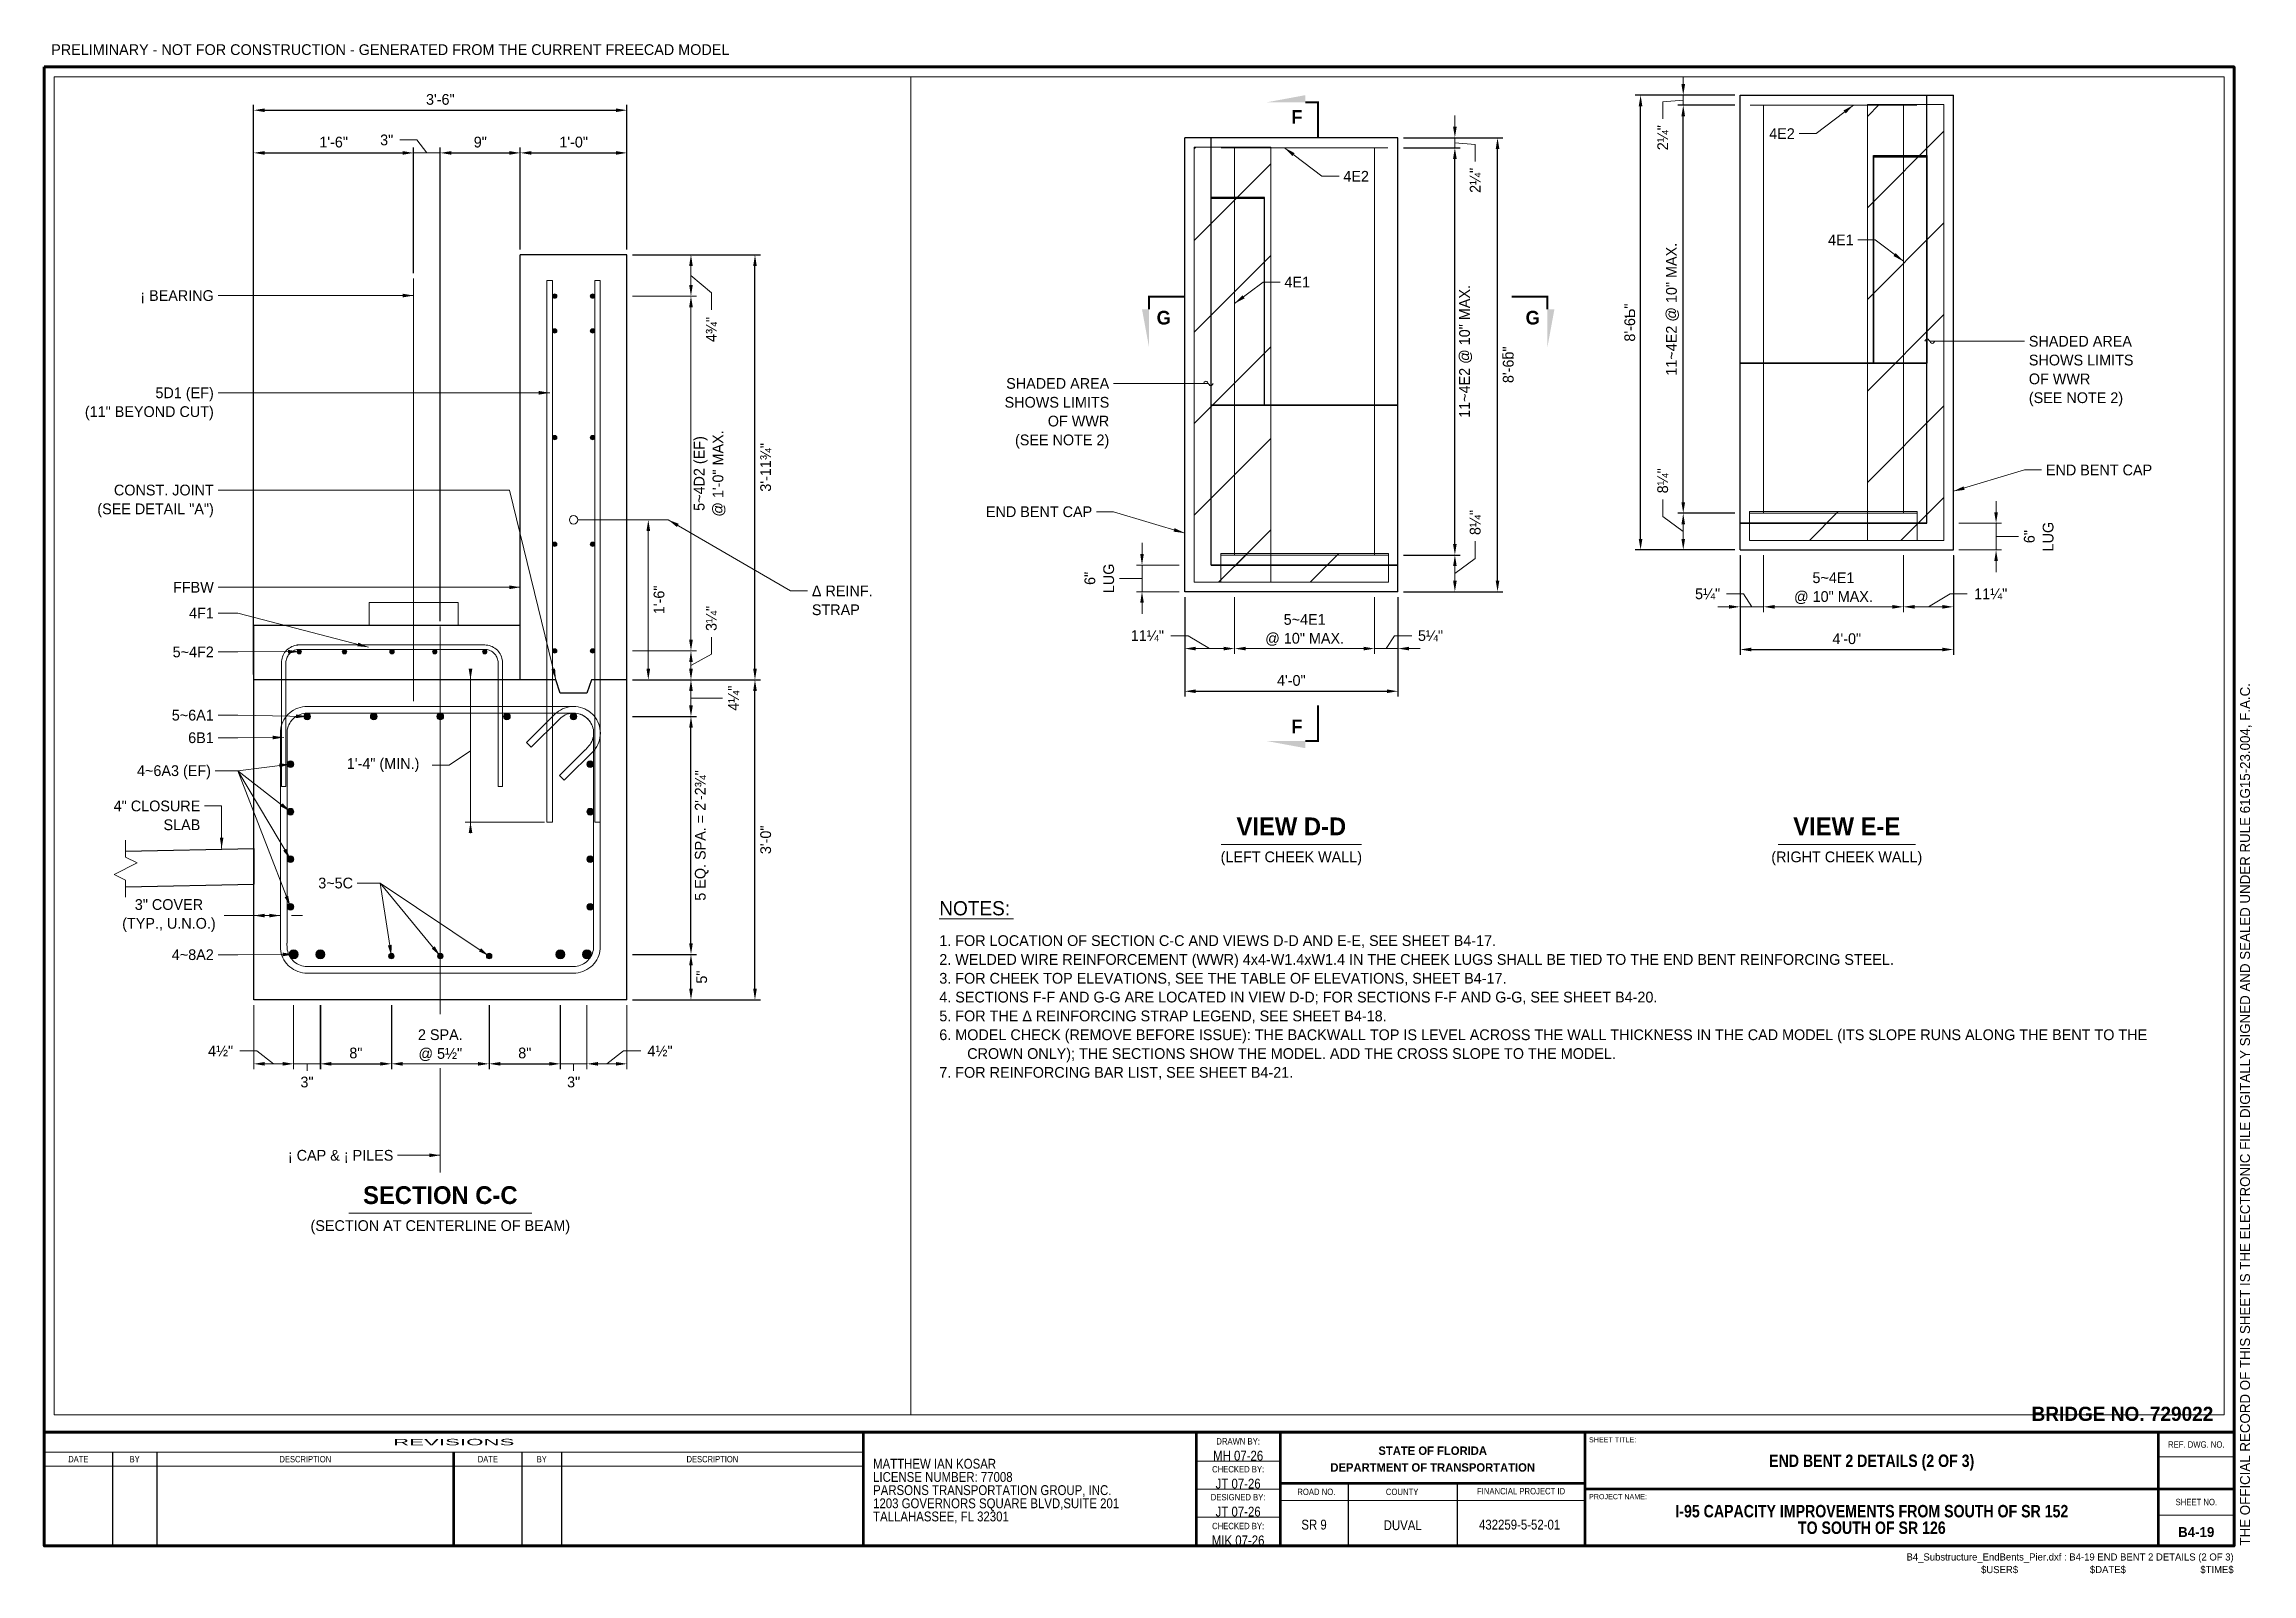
# Paper-space layout 'B4-19 END BENT 2 DETAILS (2 OF 3)' of a CAD drawing. Extents: x 0.07 to 1.36, y 0.01 to 0.9.
# The model-space entities are those that its viewports show. They can reach past a viewport. Long polylines and large blocks are cut down to what shows.
import ezdxf
from ezdxf.enums import TextEntityAlignment as Align

# ---------------------------------------------------------------- set-up
doc = ezdxf.new("R2010")
doc.units = 21
doc.header["$MEASUREMENT"] = 0
for name, pattern in [('DGN2', [0.12, 0.08, -0.04]), ('DGN4', [0.336, 0.2, -0.053, 0.03, -0.053]), ('DGN7', [0.726, 0.59, -0.053, 0.03, -0.053])]:
    doc.linetypes.add(name, pattern=pattern)
doc.layers.add('ActivePts-ConstElements', color=14, linetype='Continuous', lineweight=0, plot=False)
doc.layers.add('ClipBorder_dp', color=2, linetype='DGN2', lineweight=9, plot=False)
for name, color, linetype, lineweight in [('BearingPadMisc', 5, 'Continuous', 15), ('Border', 7, 'Continuous', 15), ('CL_Major', 1, 'DGN7', 9), ('CL_Minor', 7, 'DGN4', 9), ('Dimension', 7, 'Continuous', 9), ('Leader', 7, 'Continuous', 9), ('Patterning', 1, 'Continuous', 15), ('Rebar', 2, 'Continuous', 15), ('Rebar2', 2, 'Continuous', 15), ('SubStrConc', 3, 'Continuous', 30), ('SubStrConc2', 3, 'Continuous', 30), ('SubStrConc2_h', 3, 'DGN2', 30), ('SubStrConc_h', 3, 'DGN2', 30), ('Symbols', 7, 'Continuous', 15), ('TextMisc', 7, 'Continuous', 13), ('TextStructShtNo', 7, 'Continuous', 9), ('TextStructures', 7, 'Continuous', 9), ('TextStructuresLabel', 7, 'Continuous', 0)]:
    doc.layers.add(name, color=color, linetype=linetype, lineweight=lineweight)
doc.styles.add('FDOT (Medium)', font='FDOT.ttf')
doc.styles.add('FDOT (Small)', font='FDOT.ttf')
doc.styles.add('FDOT Bold (Large)', font='FDOTBold.ttf')
doc.styles.add('FDOT Bold (Medium)', font='FDOTBold.ttf')
doc.styles.add('FDOT Structures', font='FDOT.ttf')
doc.styles.add('FDOT Structures Annotation', font='FDOT.ttf')
doc.styles.add('FDOT Structures Views_SectionArrow', font='FDOTBold.ttf')
doc.styles.add('Style-Arial', font='arial.ttf')
doc.styles.add('Style-FDOT Bold', font='FDOTBold.ttf')
doc.styles.add('Style-FDOT Imprint Bold', font='FDOTImprintBold.ttf')
doc.styles.add('Style-FDOT Mono', font='FDOTMono.ttf')
doc.dimstyles.new('FDOT Structures Note-Arrow 3-4', dxfattribs={"dimtxt": 0.1008, "dimasz": 0.104133, "dimexe": 0.0504, "dimexo": 0.0504, "dimgap": 0.0504, "dimtad": 1, "dimdec": 3, "dimlfac": 12, "dimzin": 15, "dimlunit": 4, "dimtxsty": 'FDOT Structures Annotation', "dimcen": 2.5, "dimclrd": 256, "dimclre": 256, "dimclrt": 256, "dimazin": 3, "dimtfac": 0.7, "dimtmove": 0, "dimatfit": 1, "dimtfill": 1, "dimfrac": 1, "dimlwd": -1, "dimlwe": -1})
doc.dimstyles.new('FDOT Structures Note-Arrow 3-8', dxfattribs={"dimtxt": 0.2016, "dimasz": 0.208267, "dimexe": 0.1008, "dimexo": 0.1008, "dimgap": 0.1008, "dimtad": 1, "dimdec": 3, "dimlfac": 12, "dimzin": 15, "dimlunit": 4, "dimtxsty": 'FDOT Structures Annotation', "dimcen": 2.5, "dimclrd": 256, "dimclre": 256, "dimclrt": 256, "dimazin": 3, "dimtfac": 0.7, "dimtmove": 0, "dimatfit": 1, "dimtfill": 1, "dimfrac": 1, "dimlwd": -1, "dimlwe": -1})
pattern_1 = [(45, (0, 0), (-0.8581657, 0.8581657), [])]

psp = doc.layouts.new('B4-19 END BENT 2 DETAILS (2 OF 3)')

# ---------------------------------------------------------------- texts
at = {"layer": 'Border', "style": 'FDOT Structures'}
psp.add_text('PRELIMINARY - NOT FOR CONSTRUCTION - GENERATED FROM THE CURRENT FREECAD MODEL', height=0.0063, dxfattribs=at).set_placement((0.0708, 0.8967), align=Align.BOTTOM_LEFT)
at = {"layer": 'TextStructures', "style": 'FDOT (Medium)'}
psp.add_text('NOTES:', height=0.00833, dxfattribs=at).set_placement((0.5912, 0.4028), align=Align.TOP_LEFT)
at = {"layer": 'TextStructures', "insert": (0.5912, 0.3828), "char_height": 0.0063, "width": 0.737921, "attachment_point": 1, "line_spacing_factor": 1.05, "style": 'FDOT Structures'}
psp.add_mtext('\\pxi-2.6,l2.6;1. FOR LOCATION OF SECTION C-C AND VIEWS D-D AND E-E, SEE SHEET B4-17.\\P2. WELDED WIRE REINFORCEMENT (WWR) 4x4-W1.4xW1.4 IN THE CHEEK LUGS SHALL BE TIED TO THE END BENT REINFORCING STEEL.\\P3. FOR CHEEK TOP ELEVATIONS, SEE THE TABLE OF ELEVATIONS, SHEET B4-17.\\P4. SECTIONS F-F AND G-G ARE LOCATED IN VIEW D-D; FOR SECTIONS F-F AND G-G, SEE SHEET B4-20.\\P5. FOR THE Δ REINFORCING STRAP LEGEND, SEE SHEET B4-18.\\P6. MODEL CHECK (REMOVE BEFORE ISSUE): THE BACKWALL TOP IS LEVEL ACROSS THE WALL THICKNESS IN THE CAD MODEL (ITS SLOPE RUNS ALONG THE BENT TO THE CROWN ONLY); THE SECTIONS SHOW THE MODEL. ADD THE CROSS SLOPE TO THE MODEL.\\P7. FOR REINFORCING BAR LIST, SEE SHEET B4-21.', dxfattribs=at)

msp = doc.modelspace()

# ---------------------------------------------------------------- texts
at = {"layer": 'Border', "style": 'FDOT Structures'}
for s, height, p in [('3/4" = 1\'-0"', 0.1008, (780, -12.493333)), ('3/8" = 1\'-0"', 0.2016, (789.926602, -24.986667))]:
    msp.add_text(s, height=height, dxfattribs=at).set_placement(p, align=Align.TOP_LEFT)
at = {"layer": 'Dimension', "attachment_point": 5, "rotation": 90, "line_spacing_factor": 1.05, "style": 'FDOT Structures Annotation', "bg_fill": 3, "box_fill_scale": 1.1, "bg_fill_color": 0}
for s, insert, char_height in [('3¼"', (786.056655, -4.972162), 0.1008), ('8¼"', (804.024745, -7.363602), 0.2016), ('8¼"', (800.508585, -8.146362), 0.2016), ('6"\\PLUG', (811.074465, -8.410684), 0.2016), ('6"\\PLUG', (793.458868, -9.193444), 0.2016)]:
    msp.add_mtext(s, dxfattribs=dict(at, insert=insert, char_height=char_height))
at = {"layer": 'Dimension', "attachment_point": 5, "line_spacing_factor": 1.05, "style": 'FDOT Structures Annotation', "bg_fill": 3, "box_fill_scale": 1.1, "bg_fill_color": 0}
for s, insert, char_height in [('4½"', (781.454951, -9.026801), 0.1008), ('4½"', (785.574916, -9.026801), 0.1008), ('11¼"', (810.173356, -9.485431), 0.2016), ('11¼"', (794.359977, -10.268191), 0.2016)]:
    msp.add_mtext(s, dxfattribs=dict(at, insert=insert, char_height=char_height))
at = {"layer": 'TextStructures', "style": 'FDOT Structures Views_SectionArrow'}
for s, p in [('F', (797.162864, -0.5408)), ('G', (794.666335, -4.304873)), ('G', (801.584745, -4.304873)), ('F', (797.162864, -11.969311))]:
    msp.add_text(s, height=0.256, dxfattribs=at).set_placement(p, align=Align.MIDDLE_CENTER)
at = {"layer": 'TextStructures', "style": 'FDOT Structures'}
for s, height, p in [('4E2', 0.2016, (806.499237, -0.854167)), ('¡ BEARING', 0.1008, (781.391078, -1.945287)), ('4E1', 0.2016, (807.602986, -2.847009)), ('FFBW', 0.1008, (781.391078, -4.680235)), ('4F1', 0.1008, (781.391078, -4.922155)), ('5~4F2', 0.1008, (781.391078, -5.286382)), ('5~6A1', 0.1008, (781.391078, -5.87891)), ('6B1', 0.1008, (781.391078, -6.09059)), ('4~6A3 (EF)', 0.1008, (781.364411, -6.399537)), ('3~5C', 0.1008, (782.696368, -7.452968)), ('END BENT CAP', 0.2016, (793.324895, -7.943444)), ('4~8A2', 0.1008, (781.391078, -8.124577)), ('¡ CAP & ¡ PILES', 0.1008, (783.074613, -10.005441))]:
    msp.add_text(s, height=height, dxfattribs=at).set_placement(p, align=Align.MIDDLE_RIGHT)
for s, p in [('4E2', (798.034096, -1.654167)), ('4E1', (796.930344, -3.638389)), ('END BENT CAP', (811.208439, -7.160684))]:
    msp.add_text(s, height=0.2016, dxfattribs=at).set_placement(p, align=Align.MIDDLE_LEFT)
at = {"layer": 'TextStructures'}
for s, height, style, p in [('SECTION C-C', 0.166672, 'FDOT Bold (Large)', (783.514933, -10.512108)), ('(SECTION AT CENTERLINE OF BEAM)', 0.1008, 'FDOT Structures', (783.514933, -10.745336)), ('VIEW D-D', 0.333344, 'FDOT Bold (Large)', (797.058873, -14.110111)), ('VIEW E-E', 0.333344, 'FDOT Bold (Large)', (807.474458, -14.110111)), ('(LEFT CHEEK WALL)', 0.2016, 'FDOT Structures', (797.058873, -14.576567)), ('(RIGHT CHEEK WALL)', 0.2016, 'FDOT Structures', (807.474458, -14.576567))]:
    msp.add_text(s, height=height, dxfattribs=dict(at, style=style)).set_placement(p, align=Align.BOTTOM_CENTER)
at = {"layer": 'TextStructures', "line_spacing_factor": 1.05, "style": 'FDOT Structures'}
for s, insert, char_height, attachment_point in [('5D1 (EF)\\P(11" BEYOND CUT)', (781.391078, -2.806536), 0.1008, 3), ('CONST. JOINT\\P(SEE DETAIL "A")', (781.391078, -3.718186), 0.1008, 3), ('Δ REINF.\\PSTRAP', (786.998789, -4.664028), 0.1008, 1), ('SHADED AREA\\PSHOWS LIMITS\\POF WWR\\P(SEE NOTE 2)', (810.888439, -4.646209), 0.2016, 1), ('SHADED AREA\\PSHOWS LIMITS\\POF WWR\\P(SEE NOTE 2)', (793.644895, -5.437589), 0.2016, 3), ('4" CLOSURE\\PSLAB', (781.264411, -6.679856), 0.1008, 3)]:
    msp.add_mtext(s, dxfattribs=dict(at, insert=insert, char_height=char_height, attachment_point=attachment_point))

# ---------------------------------------------------------------- blocks, each defined once
blk = doc.blocks.new('11x17 Structures Sheet Border')
at = {"layer": 'Border', "lineweight": 80}
blk.add_line((1.329161, 0.070862), (0.045879, 0.070862), dxfattribs=at)
at = {"layer": 'Border', "linetype": 'Continuous', "lineweight": 53}
for p, q in [((0.52586, 0.070862), (0.52586, 0.004198)), ((0.720852, 0.070862), (0.720852, 0.004198)), ((0.770195, 0.070862), (0.770195, 0.004198)), ((0.948855, 0.004198), (0.948855, 0.070862)), ((1.284845, 0.004198), (1.284845, 0.070862)), ((0.28587, 0.0043), (0.28587, 0.059196)), ((0.770195, 0.040863), (0.948855, 0.040863)), ((1.329161, 0.03753), (0.948855, 0.03753))]:
    blk.add_line(p, q, dxfattribs=at)
at = {"layer": 'Border', "linetype": 'Continuous', "lineweight": 13}
for p, q in [((0.52586, 0.059196), (0.045879, 0.059196)), ((0.720852, 0.053848), (0.770195, 0.053848)), ((1.329161, 0.056343), (1.284845, 0.056343)), ((0.52586, 0.050863), (0.045879, 0.050863)), ((0.720852, 0.037466), (0.770195, 0.037466)), ((0.770195, 0.030863), (0.948855, 0.030863)), ((0.720852, 0.021083), (0.770195, 0.021083)), ((1.329161, 0.022295), (1.284845, 0.022295))]:
    blk.add_line(p, q, dxfattribs=at)
at = {"layer": 'Border', "linetype": 'Continuous', "lineweight": 30}
for p, q in [((0.085878, 0.059196), (0.085878, 0.0043)), ((0.111928, 0.059196), (0.111928, 0.003858)), ((0.325868, 0.059196), (0.325868, 0.0043)), ((0.349011, 0.059196), (0.349011, 0.003858)), ((0.810066, 0.040863), (0.810066, 0.004198)), ((0.873836, 0.040863), (0.873836, 0.004198))]:
    blk.add_line(p, q, dxfattribs=at)
at = {"layer": 'Border', "lineweight": 80, "flags": 128}
blk.add_lwpolyline([(0.045879, 0.87083), (1.329161, 0.87083), (1.329161, 0.004198), (0.045879, 0.004198)], close=True, dxfattribs=at)
at = {"layer": 'ActivePts-ConstElements', "linetype": 'Continuous', "lineweight": 0, "flags": 1}
for tag in ['SheetTitle_Top', 'SheetTitle_Bottom', 'Company_City', 'Company_Zip', 'Company_Phone', 'County_Middle', 'Company_Name', 'Company_Street', 'Company_State', 'Company_Fax', 'County_Top', 'County_Bottom', 'License_Number', 'Professional_Name', 'Professional_Type', 'Financial_Project_Id', 'Road_Number', 'RoadwayID', 'Bridge_Number', 'Designed_By', 'Designed_By_Date', 'Drawing_Checked_By', 'Drawing_Checked_By_Date', 'Design_Checked_By', 'Design_Checked_By_Date', 'Bridge_Project_Description', 'Bridge_Project_Description_Top', 'Bridge_Project_Description_Bottom', 'FAC_Note', 'Drawn_By', 'Drawn_By_Date']:
    blk.add_attdef(tag, (0, 0), '', height=0.007292, dxfattribs=at)
at = {"layer": 'TextMisc', "linetype": 'Continuous', "insert": (1.332633, 0.004388), "char_height": 0.005833, "attachment_point": 1, "rotation": 90, "line_spacing_factor": 0.9, "style": 'FDOT (Small)'}
blk.add_mtext('THE OFFICIAL RECORD OF THIS SHEET IS THE ELECTRONIC FILE DIGITALLY SIGNED AND SEALED UNDER RULE 61G15-23.004, F.A.C.', dxfattribs=at)
at = {"layer": 'TextStructures', "lineweight": 13, "style": 'Style-Arial'}
for s, height, width, p in [('REVISIONS', 0.003753, 2.491007, (0.28587, 0.065029)), ('REF. DWG. NO.', 0.00375, 0.861083, (1.307003, 0.063602)), ('SHEET NO.', 0.00375, 0.861083, (1.307003, 0.029912))]:
    blk.add_text(s, height=height, dxfattribs=dict(at, width=width)).set_placement(p, align=Align.MIDDLE_CENTER)
at = {"layer": 'TextStructures', "lineweight": 0, "style": 'Style-Arial'}
for s, height, rotation, width, p in [('DATE', 0.003736, 359.869253, 0.849615, (0.065879, 0.055029)), ('DESCRIPTION', 0.003752, 360, 0.845673, (0.198899, 0.055029)), ('DATE', 0.003736, 360, 0.849615, (0.305869, 0.055029)), ('DESCRIPTION', 0.003752, 360, 0.845673, (0.437436, 0.055029))]:
    blk.add_text(s, height=height, rotation=rotation, dxfattribs=dict(at, width=width)).set_placement(p, align=Align.MIDDLE_CENTER)
for s, height, width, p in [('BY', 0.003753, 0.846461, (0.098903, 0.055029)), ('BY', 0.003753, 0.846461, (0.33744, 0.055029)), ('ROAD NO.', 0.003736, 0.862747, (0.791352, 0.035863)), ('COUNTY', 0.003753, 0.860866, (0.841616, 0.035863)), ('FINANCIAL PROJECT ID', 0.003753, 0.8602, (0.91132, 0.036273))]:
    blk.add_text(s, height=height, dxfattribs=dict(at, width=width)).set_placement(p, align=Align.MIDDLE_CENTER)
at = {"layer": 'TextStructures', "lineweight": 13}
for s, insert, char_height, attachment_point, line_spacing_factor, style in [(' BRIDGE NO. 729022', (1.316956, 0.081523), 0.008333, 6, 0.6, 'FDOT Bold (Medium)'), ('\\H1x;\\W0.864865;MH 07-26', (0.745524, 0.05702), 0.005781, 5, 0.6, 'Style-FDOT Mono'), ('STATE OF FLORIDA\\PDEPARTMENT OF TRANSPORTATION\\P', (0.859525, 0.055042), 0.004921, 5, 1.197447, 'Style-FDOT Imprint Bold'), ('\\H1x;\\W0.864865;JT 07-26', (0.745524, 0.040638), 0.005781, 5, 0.6, 'Style-FDOT Mono'), ('\\H1x;\\W0.864865;JT 07-26', (0.745524, 0.024256), 0.005781, 5, 0.6, 'Style-FDOT Mono'), ('\\H1x;\\W0.864865; \\PDUVAL\\P ', (0.841951, 0.016296), 0.005781, 5, 0.801269, 'Style-FDOT Mono'), ('\\H1x;\\W0.864865;432259-5-52-01', (0.910454, 0.016618), 0.005781, 5, 0.6, 'Style-FDOT Mono'), ('\\H1x;\\W0.864865;MIK 07-26', (0.745524, 0.007371), 0.005781, 5, 0.6, 'Style-FDOT Mono')]:
    blk.add_mtext(s, dxfattribs=dict(at, insert=insert, char_height=char_height, attachment_point=attachment_point, line_spacing_factor=line_spacing_factor, style=style))
at = {"layer": 'TextStructures', "lineweight": 0, "style": 'Style-Arial'}
for s, insert, char_height, attachment_point, line_spacing_factor in [('\\H1x;\\W0.863416;DRAWN BY:', (0.745524, 0.065471), 0.003736, 5, 1.302295), ('SHEET TITLE:', (0.951124, 0.066366), 0.002998, 4, 1.475197), ('\\H1x;\\W0.863416;CHECKED BY:', (0.745524, 0.049089), 0.003736, 5, 1.302295), ('\\H1x;\\W0.863416;DESIGNED BY:', (0.745524, 0.032707), 0.003736, 5, 1.302295), ('PROJECT NAME:\\P', (0.951124, 0.033034), 0.002998, 4, 1.475197), ('\\H1x;\\W0.863416;CHECKED BY:', (0.745524, 0.015821), 0.003736, 5, 1.302295)]:
    blk.add_mtext(s, dxfattribs=dict(at, insert=insert, char_height=char_height, attachment_point=attachment_point, line_spacing_factor=line_spacing_factor))
at = {"layer": 'TextStructures', "lineweight": 13, "char_height": 0.005781, "style": 'Style-FDOT Mono'}
for s, insert, width, attachment_point, line_spacing_factor in [('\\H1x;\\W0.864865;MATTHEW IAN KOSAR\\PLICENSE NUMBER: 77008\\PPARSONS TRANSPORTATION GROUP, INC.\\P1203 GOVERNORS SQUARE BLVD,SUITE 201\\PTALLAHASSEE, FL 32301', (0.531613, 0.036341), 0.185826, 4, 0.801269), ('\\H1x;\\W0.864865;SR 9', (0.789996, 0.016618), 0.0574, 5, 0.6)]:
    blk.add_mtext(s, dxfattribs=dict(at, insert=insert, width=width, attachment_point=attachment_point, line_spacing_factor=line_spacing_factor))
at = {"layer": 'TextStructuresLabel', "lineweight": 30, "char_height": 0.007292, "attachment_point": 5, "style": 'Style-FDOT Bold'}
for s, insert, width, line_spacing_factor in [('\\fFDOT Bold|b1|i0|c00|p7;\\H1x;\\W0.849998; ', (1.11685, 0.061314), 0.278381, 0.6), ('\\fFDOT Bold|b1|i0|c00|p7;\\H1x;\\W0.849998; ', (1.11685, 0.044648), 0.278381, 0.6), ('\\fFDOT Bold|b1|i0|c00|p7;\\H1x;\\W0.849998;I-95 CAPACITY IMPROVEMENTS FROM SOUTH OF SR 152 TO SOUTH OF SR 126', (1.11685, 0.019649), 0.23333, 0.798592), ('\\fFDOT Bold|b1|i0|c00|p7;\\H1x;\\W0.849998; ', (1.11685, 0.027982), 0.278381, 0.6), ('\\fFDOT Bold|b1|i0|c00|p7;\\H1x;\\W0.849998; ', (1.11685, 0.011316), 0.278381, 0.6)]:
    blk.add_mtext(s, dxfattribs=dict(at, insert=insert, width=width, line_spacing_factor=line_spacing_factor))
blk = doc.blocks.new('Structures Sheet Number-Title B4-19')
at = {"layer": 'TextMisc', "char_height": 0.004167, "attachment_point": 3, "line_spacing_factor": 1.019993, "style": 'FDOT (Small)'}
for s, insert in [('B4_Substructure_EndBents_Pier.dxf : B4-19 END BENT 2 DETAILS (2 OF 3)', (-0.000217, -0.004396)), ('$USER$', (-0.126551, -0.011792)), ('$DATE$', (-0.063384, -0.011792)), ('$TIME$', (-0.000217, -0.011792))]:
    blk.add_mtext(s, dxfattribs=dict(at, insert=insert))
at = {"layer": 'TextStructShtNo', "lineweight": 30, "insert": (-0.022158, 0.008076), "char_height": 0.005833, "attachment_point": 5, "line_spacing_factor": 0.6, "style": 'Style-FDOT Bold'}
blk.add_mtext('B4-19', dxfattribs=at)
at = {"layer": 'TextStructures', "lineweight": 30, "insert": (-0.212311, 0.048783), "char_height": 0.007292, "width": 0.2776, "attachment_point": 5, "line_spacing_factor": 0.6, "style": 'Style-FDOT Bold'}
blk.add_mtext('\\H1x;\\W0.849998;END BENT 2 DETAILS (2 OF 3)', dxfattribs=at)
blk = doc.blocks.new('_CLOSEDFILLED')
at = {"layer": 'Dimension'}
blk.add_solid([(-1, 0.164), (0, 0), (-1, -0.164)], dxfattribs=at)
blk = doc.blocks.new('*D411')
at = {"layer": 'Dimension'}
for p, q in [((783.798, -5.444), (783.798, -6.985)), ((784.491, -6.881), (783.748, -6.881))]:
    blk.add_line(p, q, dxfattribs=at)
at = {"layer": 'Dimension', "xscale": 0.10413333333333333, "yscale": 0.10413333333333333}
for p, rotation in [((783.798, -5.548), -90.00000000000001), ((783.798, -6.881), 90)]:
    blk.add_blockref('_CLOSEDFILLED', p, dxfattribs=dict(at, rotation=rotation))
blk = doc.blocks.new('*D412')
at = {"layer": 'Dimension'}
for p, q in [((785.465, -5.444), (785.465, -4.152)), ((785.316, -5.548), (785.516, -5.548))]:
    blk.add_line(p, q, dxfattribs=at)
at = {"layer": 'Dimension', "xscale": 0.10413333333333333, "yscale": 0.10413333333333333}
for p, rotation in [((785.465, -4.048), 90), ((785.465, -5.548), -90.00000000000001)]:
    blk.add_blockref('_CLOSEDFILLED', p, dxfattribs=dict(at, rotation=rotation))
at = {"layer": 'Dimension', "insert": (785.566, -4.798), "char_height": 0.1008, "attachment_point": 5, "rotation": 90, "style": 'FDOT Structures Annotation', "bg_fill": 3, "box_fill_scale": 1.1, "bg_fill_color": 1}
blk.add_mtext('1\'-6"', dxfattribs=at)
blk = doc.blocks.new('*D413')
at = {"layer": 'Dimension'}
for p, q in [((781.765, -8.598), (781.765, -9.198)), ((782.14, -8.598), (782.14, -9.198)), ((781.869, -9.148), (782.036, -9.148))]:
    blk.add_line(p, q, dxfattribs=at)
at = {"layer": 'Dimension', "xscale": 0.10413333333333333, "yscale": 0.10413333333333333, "rotation": 180}
blk.add_blockref('_CLOSEDFILLED', (781.765, -9.148), dxfattribs=at)
at = {"layer": 'Dimension', "xscale": 0.10413333333333333, "yscale": 0.10413333333333333}
blk.add_blockref('_CLOSEDFILLED', (782.14, -9.148), dxfattribs=at)
blk = doc.blocks.new('*D414')
at = {"layer": 'Dimension'}
for p, q in [((782.14, -8.598), (782.14, -9.198)), ((782.39, -8.598), (782.39, -9.198)), ((782.036, -9.148), (781.932, -9.148)), ((782.14, -9.148), (782.39, -9.148)), ((782.494, -9.148), (782.598, -9.148))]:
    blk.add_line(p, q, dxfattribs=at)
at = {"layer": 'Dimension', "xscale": 0.10413333333333333, "yscale": 0.10413333333333333}
blk.add_blockref('_CLOSEDFILLED', (782.14, -9.148), dxfattribs=at)
at = {"layer": 'Dimension', "xscale": 0.10413333333333333, "yscale": 0.10413333333333333, "rotation": 180}
blk.add_blockref('_CLOSEDFILLED', (782.39, -9.148), dxfattribs=at)
blk = doc.blocks.new('*D416')
at = {"layer": 'Dimension'}
for p, q in [((783.057, -8.598), (783.057, -9.198)), ((783.973, -8.598), (783.973, -9.198)), ((783.161, -9.148), (783.869, -9.148))]:
    blk.add_line(p, q, dxfattribs=at)
at = {"layer": 'Dimension', "xscale": 0.10413333333333333, "yscale": 0.10413333333333333, "rotation": 180}
blk.add_blockref('_CLOSEDFILLED', (783.057, -9.148), dxfattribs=at)
at = {"layer": 'Dimension', "xscale": 0.10413333333333333, "yscale": 0.10413333333333333}
blk.add_blockref('_CLOSEDFILLED', (783.973, -9.148), dxfattribs=at)
blk = doc.blocks.new('*D418')
at = {"layer": 'Dimension'}
for p, q in [((784.64, -8.598), (784.64, -9.198)), ((784.89, -8.598), (784.89, -9.198)), ((784.536, -9.148), (784.432, -9.148)), ((784.64, -9.148), (784.89, -9.148)), ((784.994, -9.148), (785.098, -9.148))]:
    blk.add_line(p, q, dxfattribs=at)
at = {"layer": 'Dimension', "xscale": 0.10413333333333333, "yscale": 0.10413333333333333}
blk.add_blockref('_CLOSEDFILLED', (784.64, -9.148), dxfattribs=at)
at = {"layer": 'Dimension', "xscale": 0.10413333333333333, "yscale": 0.10413333333333333, "rotation": 180}
blk.add_blockref('_CLOSEDFILLED', (784.89, -9.148), dxfattribs=at)
blk = doc.blocks.new('*D419')
at = {"layer": 'Dimension'}
for p, q in [((784.89, -8.598), (784.89, -9.198)), ((785.265, -8.598), (785.265, -9.198)), ((784.994, -9.148), (785.161, -9.148))]:
    blk.add_line(p, q, dxfattribs=at)
at = {"layer": 'Dimension', "xscale": 0.10413333333333333, "yscale": 0.10413333333333333, "rotation": 180}
blk.add_blockref('_CLOSEDFILLED', (784.89, -9.148), dxfattribs=at)
at = {"layer": 'Dimension', "xscale": 0.10413333333333333, "yscale": 0.10413333333333333}
blk.add_blockref('_CLOSEDFILLED', (785.265, -9.148), dxfattribs=at)
blk = doc.blocks.new('*D421')
at = {"layer": 'Dimension'}
for p, q in [((783.161, -0.608), (783.056, -0.608)), ((783.265, -1.735), (783.265, -0.557)), ((783.265, -0.608), (783.515, -0.608)), ((783.515, -4.997), (783.515, -0.557)), ((783.619, -0.608), (783.723, -0.608))]:
    blk.add_line(p, q, dxfattribs=at)
at = {"layer": 'Dimension', "xscale": 0.10413333333333333, "yscale": 0.10413333333333333}
blk.add_blockref('_CLOSEDFILLED', (783.265, -0.608), dxfattribs=at)
at = {"layer": 'Dimension', "xscale": 0.10413333333333333, "yscale": 0.10413333333333333, "rotation": 180}
blk.add_blockref('_CLOSEDFILLED', (783.515, -0.608), dxfattribs=at)
blk = doc.blocks.new('*D427')
at = {"layer": 'Dimension'}
for p, q in [((785.316, -5.548), (785.916, -5.548)), ((785.865, -5.788), (785.865, -5.652)), ((785.316, -5.892), (785.916, -5.892))]:
    blk.add_line(p, q, dxfattribs=at)
at = {"layer": 'Dimension', "xscale": 0.10413333333333333, "yscale": 0.10413333333333333}
for p, rotation in [((785.865, -5.548), 90), ((785.865, -5.892), -90.00000000000001)]:
    blk.add_blockref('_CLOSEDFILLED', p, dxfattribs=dict(at, rotation=rotation))
blk = doc.blocks.new('*D428')
at = {"layer": 'Dimension'}
for p, q in [((785.316, -5.277), (785.916, -5.277)), ((785.865, -5.444), (785.865, -5.381)), ((785.316, -5.548), (785.916, -5.548))]:
    blk.add_line(p, q, dxfattribs=at)
at = {"layer": 'Dimension', "xscale": 0.10413333333333333, "yscale": 0.10413333333333333}
for p, rotation in [((785.865, -5.277), 90), ((785.865, -5.548), -90.00000000000001)]:
    blk.add_blockref('_CLOSEDFILLED', p, dxfattribs=dict(at, rotation=rotation))
blk = doc.blocks.new('*D429')
at = {"layer": 'Dimension'}
for p, q in [((785.316, -1.95), (785.916, -1.95)), ((785.865, -5.173), (785.865, -2.054)), ((785.316, -5.277), (785.916, -5.277))]:
    blk.add_line(p, q, dxfattribs=at)
at = {"layer": 'Dimension', "xscale": 0.10413333333333333, "yscale": 0.10413333333333333}
for p, rotation in [((785.865, -1.95), 90), ((785.865, -5.277), -90.00000000000001)]:
    blk.add_blockref('_CLOSEDFILLED', p, dxfattribs=dict(at, rotation=rotation))
blk = doc.blocks.new('*D430')
at = {"layer": 'Dimension'}
for p, q in [((785.316, -1.564), (785.916, -1.564)), ((785.865, -1.846), (785.865, -1.669)), ((785.316, -1.95), (785.916, -1.95))]:
    blk.add_line(p, q, dxfattribs=at)
at = {"layer": 'Dimension', "xscale": 0.10413333333333333, "yscale": 0.10413333333333333}
for p, rotation in [((785.865, -1.564), 90), ((785.865, -1.95), -90.00000000000001)]:
    blk.add_blockref('_CLOSEDFILLED', p, dxfattribs=dict(at, rotation=rotation))
blk = doc.blocks.new('*D433')
at = {"layer": 'Dimension'}
for p, q in [((781.661, -7.758), (781.556, -7.758)), ((782.015, -7.758), (781.765, -7.758)), ((782.119, -7.758), (782.223, -7.758))]:
    blk.add_line(p, q, dxfattribs=at)
at = {"layer": 'Dimension', "xscale": 0.10413333333333333, "yscale": 0.10413333333333333, "rotation": 180}
blk.add_blockref('_CLOSEDFILLED', (781.765, -7.758), dxfattribs=at)
at = {"layer": 'Dimension', "xscale": 0.10413333333333333, "yscale": 0.10413333333333333}
blk.add_blockref('_CLOSEDFILLED', (782.015, -7.758), dxfattribs=at)
blk = doc.blocks.new('*D434')
at = {"layer": 'Dimension'}
for p, q in [((795.059, -9.544), (795.059, -10.611)), ((795.996, -9.544), (795.996, -10.611)), ((795.267, -10.51), (795.788, -10.51))]:
    blk.add_line(p, q, dxfattribs=at)
at = {"layer": 'Dimension', "xscale": 0.20826666666666666, "yscale": 0.20826666666666666, "rotation": 180}
blk.add_blockref('_CLOSEDFILLED', (795.059, -10.51), dxfattribs=at)
at = {"layer": 'Dimension', "xscale": 0.20826666666666666, "yscale": 0.20826666666666666}
blk.add_blockref('_CLOSEDFILLED', (795.996, -10.51), dxfattribs=at)
blk = doc.blocks.new('*D435')
at = {"layer": 'Dimension'}
for p, q in [((795.996, -9.544), (795.996, -10.611)), ((798.621, -9.544), (798.621, -10.611)), ((796.205, -10.51), (798.413, -10.51))]:
    blk.add_line(p, q, dxfattribs=at)
at = {"layer": 'Dimension', "xscale": 0.20826666666666666, "yscale": 0.20826666666666666, "rotation": 180}
blk.add_blockref('_CLOSEDFILLED', (795.996, -10.51), dxfattribs=at)
at = {"layer": 'Dimension', "xscale": 0.20826666666666666, "yscale": 0.20826666666666666}
blk.add_blockref('_CLOSEDFILLED', (798.621, -10.51), dxfattribs=at)
blk = doc.blocks.new('*D436')
at = {"layer": 'Dimension'}
for p, q in [((798.621, -9.544), (798.621, -10.611)), ((799.059, -9.544), (799.059, -10.611)), ((798.413, -10.51), (798.205, -10.51)), ((798.621, -10.51), (799.059, -10.51)), ((799.267, -10.51), (799.475, -10.51))]:
    blk.add_line(p, q, dxfattribs=at)
at = {"layer": 'Dimension', "xscale": 0.20826666666666666, "yscale": 0.20826666666666666}
blk.add_blockref('_CLOSEDFILLED', (798.621, -10.51), dxfattribs=at)
at = {"layer": 'Dimension', "xscale": 0.20826666666666666, "yscale": 0.20826666666666666, "rotation": 180}
blk.add_blockref('_CLOSEDFILLED', (799.059, -10.51), dxfattribs=at)
blk = doc.blocks.new('*D438')
at = {"layer": 'Dimension'}
for p, q in [((799.16, -8.756), (800.226, -8.756)), ((800.126, -9.235), (800.126, -8.964)), ((799.16, -9.443), (800.226, -9.443))]:
    blk.add_line(p, q, dxfattribs=at)
at = {"layer": 'Dimension', "xscale": 0.20826666666666666, "yscale": 0.20826666666666666}
for p, rotation in [((800.126, -8.756), 90), ((800.126, -9.443), -90.00000000000001)]:
    blk.add_blockref('_CLOSEDFILLED', p, dxfattribs=dict(at, rotation=rotation))
blk = doc.blocks.new('*D440')
at = {"layer": 'Dimension'}
for p, q in [((800.126, -0.725), (800.126, -0.517)), ((799.16, -0.933), (800.226, -0.933)), ((800.126, -1.121), (800.126, -0.933)), ((799.16, -1.121), (800.226, -1.121)), ((800.126, -1.329), (800.126, -1.537))]:
    blk.add_line(p, q, dxfattribs=at)
at = {"layer": 'Dimension', "xscale": 0.20826666666666666, "yscale": 0.20826666666666666}
for p, rotation in [((800.126, -0.933), -90.00000000000001), ((800.126, -1.121), 90)]:
    blk.add_blockref('_CLOSEDFILLED', p, dxfattribs=dict(at, rotation=rotation))
blk = doc.blocks.new('*D442')
at = {"layer": 'Dimension'}
for p, q in [((794.259, -8.735), (794.259, -8.527)), ((794.958, -8.943), (794.158, -8.943)), ((794.259, -9.443), (794.259, -8.943)), ((794.958, -9.443), (794.158, -9.443)), ((794.259, -9.652), (794.259, -9.86))]:
    blk.add_line(p, q, dxfattribs=at)
at = {"layer": 'Dimension', "xscale": 0.20826666666666666, "yscale": 0.20826666666666666}
for p, rotation in [((794.259, -8.943), -90.00000000000001), ((794.259, -9.443), 90)]:
    blk.add_blockref('_CLOSEDFILLED', p, dxfattribs=dict(at, rotation=rotation))
blk = doc.blocks.new('*D443')
at = {"layer": 'Dimension'}
for p, q in [((805.474, -8.761), (805.474, -9.828)), ((805.912, -8.761), (805.912, -9.828)), ((805.266, -9.727), (805.058, -9.727)), ((805.474, -9.727), (805.912, -9.727)), ((806.12, -9.727), (806.328, -9.727))]:
    blk.add_line(p, q, dxfattribs=at)
at = {"layer": 'Dimension', "xscale": 0.20826666666666666, "yscale": 0.20826666666666666}
blk.add_blockref('_CLOSEDFILLED', (805.474, -9.727), dxfattribs=at)
at = {"layer": 'Dimension', "xscale": 0.20826666666666666, "yscale": 0.20826666666666666, "rotation": 180}
blk.add_blockref('_CLOSEDFILLED', (805.912, -9.727), dxfattribs=at)
blk = doc.blocks.new('*D444')
at = {"layer": 'Dimension'}
for p, q in [((805.912, -8.761), (805.912, -9.828)), ((808.537, -8.761), (808.537, -9.828)), ((806.12, -9.727), (808.329, -9.727))]:
    blk.add_line(p, q, dxfattribs=at)
at = {"layer": 'Dimension', "xscale": 0.20826666666666666, "yscale": 0.20826666666666666, "rotation": 180}
blk.add_blockref('_CLOSEDFILLED', (805.912, -9.727), dxfattribs=at)
at = {"layer": 'Dimension', "xscale": 0.20826666666666666, "yscale": 0.20826666666666666}
blk.add_blockref('_CLOSEDFILLED', (808.537, -9.727), dxfattribs=at)
blk = doc.blocks.new('*D445')
at = {"layer": 'Dimension'}
for p, q in [((808.537, -8.761), (808.537, -9.828)), ((809.474, -8.761), (809.474, -9.828)), ((808.745, -9.727), (809.266, -9.727))]:
    blk.add_line(p, q, dxfattribs=at)
at = {"layer": 'Dimension', "xscale": 0.20826666666666666, "yscale": 0.20826666666666666, "rotation": 180}
blk.add_blockref('_CLOSEDFILLED', (808.537, -9.727), dxfattribs=at)
at = {"layer": 'Dimension', "xscale": 0.20826666666666666, "yscale": 0.20826666666666666}
blk.add_blockref('_CLOSEDFILLED', (809.474, -9.727), dxfattribs=at)
blk = doc.blocks.new('*D447')
at = {"layer": 'Dimension'}
for p, q in [((805.374, -7.973), (804.307, -7.973)), ((804.408, -8.452), (804.408, -8.181)), ((805.374, -8.661), (804.307, -8.661))]:
    blk.add_line(p, q, dxfattribs=at)
at = {"layer": 'Dimension', "xscale": 0.20826666666666666, "yscale": 0.20826666666666666}
for p, rotation in [((804.408, -7.973), 90), ((804.408, -8.661), -90.00000000000001)]:
    blk.add_blockref('_CLOSEDFILLED', p, dxfattribs=dict(at, rotation=rotation))
blk = doc.blocks.new('*D449')
at = {"layer": 'Dimension'}
for p, q in [((804.408, 0.075), (804.408, 0.283)), ((805.374, -0.133), (804.307, -0.133)), ((804.408, -0.321), (804.408, -0.133)), ((805.374, -0.321), (804.307, -0.321)), ((804.408, -0.529), (804.408, -0.737))]:
    blk.add_line(p, q, dxfattribs=at)
at = {"layer": 'Dimension', "xscale": 0.20826666666666666, "yscale": 0.20826666666666666}
for p, rotation in [((804.408, -0.133), -90.00000000000001), ((804.408, -0.321), 90)]:
    blk.add_blockref('_CLOSEDFILLED', p, dxfattribs=dict(at, rotation=rotation))
blk = doc.blocks.new('*D451')
at = {"layer": 'Dimension'}
for p, q in [((810.274, -7.952), (810.274, -7.744)), ((809.575, -8.161), (810.375, -8.161)), ((810.274, -8.661), (810.274, -8.161)), ((809.575, -8.661), (810.375, -8.661)), ((810.274, -8.869), (810.274, -9.077))]:
    blk.add_line(p, q, dxfattribs=at)
at = {"layer": 'Dimension', "xscale": 0.20826666666666666, "yscale": 0.20826666666666666}
for p, rotation in [((810.274, -8.161), -90.00000000000001), ((810.274, -8.661), 90)]:
    blk.add_blockref('_CLOSEDFILLED', p, dxfattribs=dict(at, rotation=rotation))

# ---------------------------------------------------------------- dimensions: what is measured, and where the dimension line sits
at = {"layer": 'Dimension'}
dim = msp.add_linear_dim(base=(783.798065, -5.547761), p1=(783.798065, -5.547761), p2=(784.541044, -6.881094), angle=90, text=' ', dimstyle='FDOT Structures Note-Arrow 3-4', override={"dimtih": 1, "dimtoh": 1}, dxfattribs=at)
dim.commit()
dim.dimension.update_dxf_attribs({"geometry": '*D411', "text_midpoint": (783.798065, -6.214428)})
for base, p1, p2, dimstyle, picture, middle in [((782.015017, -7.757761), (782.015017, -7.757761), (781.764731, -7.757761), 'FDOT Structures Note-Arrow 3-4', '*D433', (781.889874, -7.757761)), ((781.764731, -9.147761), (781.764731, -8.547761), (782.140053, -8.547761), 'FDOT Structures Note-Arrow 3-4', '*D413', (781.952392, -9.147761)), ((782.140053, -9.147761), (782.140053, -8.547761), (782.390053, -8.547761), 'FDOT Structures Note-Arrow 3-4', '*D414', (782.265053, -9.147761)), ((805.474451, -9.727351), (805.474451, -8.660684), (805.911959, -8.660684), 'FDOT Structures Note-Arrow 3-8', '*D443', (805.693205, -9.727351)), ((805.911959, -9.727351), (805.911959, -8.660684), (808.536959, -8.660684), 'FDOT Structures Note-Arrow 3-8', '*D444', (807.224459, -9.727351)), ((808.536959, -9.727351), (808.536959, -8.660684), (809.474465, -8.660684), 'FDOT Structures Note-Arrow 3-8', '*D445', (809.005712, -9.727351)), ((795.058868, -10.510111), (795.058868, -9.443444), (795.996371, -9.443444), 'FDOT Structures Note-Arrow 3-8', '*D434', (795.527619, -10.510111)), ((795.996371, -10.510111), (795.996371, -9.443444), (798.621371, -9.443444), 'FDOT Structures Note-Arrow 3-8', '*D435', (797.308871, -10.510111)), ((798.621371, -10.510111), (798.621371, -9.443444), (799.058878, -9.443444), 'FDOT Structures Note-Arrow 3-8', '*D436', (798.840124, -10.510111))]:
    dim = msp.add_linear_dim(base=base, p1=p1, p2=p2, text=' ', dimstyle=dimstyle, dxfattribs=at)
    dim.commit()
    dim.dimension.update_dxf_attribs({"geometry": picture, "text_midpoint": middle})

# ---------------------------------------------------------------- hatches: boundary and pattern name
at = {"layer": 'Patterning'}
h = msp.add_hatch(dxfattribs=at)
h.set_pattern_fill('ANSI31', color=256, scale=2.133333)
h.set_pattern_definition(pattern_1)
h.paths.add_polyline_path([(807.859877, -8.483601), (809.297377, -8.483601), (809.297377, -0.310417), (807.859877, -0.310417)])
h = msp.add_hatch(dxfattribs=at)
h.set_pattern_fill('ANSI31', color=256, scale=2.133333)
h.set_pattern_definition(pattern_1)
h.paths.add_polyline_path([(795.235956, -9.266361), (796.673456, -9.266361), (796.673456, -1.110416), (795.235956, -1.110416)])
h = msp.add_hatch(dxfattribs=at)
h.set_pattern_fill('ANSI31', color=256, scale=2.133333)
h.set_pattern_definition(pattern_1)
h.paths.add_polyline_path([(805.65152, -8.483601), (808.797376, -8.483601), (808.797376, -7.941934), (805.65152, -7.941934)])
h = msp.add_hatch(dxfattribs=at)
h.set_pattern_fill('ANSI31', color=256, scale=2.133333)
h.set_pattern_definition(pattern_1)
h.paths.add_polyline_path([(795.735932, -9.266361), (798.881789, -9.266361), (798.881789, -8.724694), (795.735932, -8.724694)])
at = {"layer": 'Rebar'}
h = msp.add_hatch(color=256, dxfattribs=at)
h.dxf.hatch_style = 1
edge = h.paths.add_edge_path()
edge.add_arc((784.587938, -1.950286), 0.020833, 0, 360)
h = msp.add_hatch(color=256, dxfattribs=at)
h.dxf.hatch_style = 1
edge = h.paths.add_edge_path()
edge.add_arc((784.942105, -1.950286), 0.020833, 0, 360)
h = msp.add_hatch(color=256, dxfattribs=at)
h.dxf.hatch_style = 1
edge = h.paths.add_edge_path()
edge.add_arc((784.587938, -2.276928), 0.020833, 0, 360)
h = msp.add_hatch(color=256, dxfattribs=at)
h.dxf.hatch_style = 1
edge = h.paths.add_edge_path()
edge.add_arc((784.942105, -2.276928), 0.020833, 0, 360)
h = msp.add_hatch(color=256, dxfattribs=at)
h.dxf.hatch_style = 1
edge = h.paths.add_edge_path()
edge.add_arc((784.587938, -3.276928), 0.020833, 0, 360)
h = msp.add_hatch(color=256, dxfattribs=at)
h.dxf.hatch_style = 1
edge = h.paths.add_edge_path()
edge.add_arc((784.942105, -3.276928), 0.020833, 0, 360)
h = msp.add_hatch(color=256, dxfattribs=at)
h.dxf.hatch_style = 1
edge = h.paths.add_edge_path()
edge.add_arc((784.587938, -4.276928), 0.020833, 0, 360)
h = msp.add_hatch(color=256, dxfattribs=at)
h.dxf.hatch_style = 1
edge = h.paths.add_edge_path()
edge.add_arc((784.942105, -4.276928), 0.020833, 0, 360)
h = msp.add_hatch(color=256, dxfattribs=at)
h.dxf.hatch_style = 1
edge = h.paths.add_edge_path()
edge.add_arc((782.192105, -5.283768), 0.020833, 0, 360)
h = msp.add_hatch(color=256, dxfattribs=at)
h.dxf.hatch_style = 1
edge = h.paths.add_edge_path()
edge.add_arc((782.616584, -5.283768), 0.020833, 0, 360)
h = msp.add_hatch(color=256, dxfattribs=at)
h.dxf.hatch_style = 1
edge = h.paths.add_edge_path()
edge.add_arc((783.061897, -5.283768), 0.020833, 0, 360)
h = msp.add_hatch(color=256, dxfattribs=at)
h.dxf.hatch_style = 1
edge = h.paths.add_edge_path()
edge.add_arc((783.462939, -5.283768), 0.020833, 0, 360)
h = msp.add_hatch(color=256, dxfattribs=at)
h.dxf.hatch_style = 1
edge = h.paths.add_edge_path()
edge.add_arc((783.931689, -5.283768), 0.020833, 0, 360)
h = msp.add_hatch(color=256, dxfattribs=at)
h.dxf.hatch_style = 1
edge = h.paths.add_edge_path()
edge.add_arc((784.587938, -5.276928), 0.020833, 0, 360)
h = msp.add_hatch(color=256, dxfattribs=at)
h.dxf.hatch_style = 1
edge = h.paths.add_edge_path()
edge.add_arc((784.942105, -5.276928), 0.020833, 0, 360)
h = msp.add_hatch(color=256, dxfattribs=at)
h.dxf.hatch_style = 1
edge = h.paths.add_edge_path()
edge.add_arc((782.266048, -5.891979), 0.03125, 0, 360)
h = msp.add_hatch(color=256, dxfattribs=at)
h.dxf.hatch_style = 1
edge = h.paths.add_edge_path()
edge.add_arc((782.890535, -5.891979), 0.03125, 0, 360)
h = msp.add_hatch(color=256, dxfattribs=at)
h.dxf.hatch_style = 1
edge = h.paths.add_edge_path()
edge.add_arc((783.515022, -5.891979), 0.03125, 0, 360)
h = msp.add_hatch(color=256, dxfattribs=at)
h.dxf.hatch_style = 1
edge = h.paths.add_edge_path()
edge.add_arc((784.139509, -5.891979), 0.03125, 0, 360)
h = msp.add_hatch(color=256, dxfattribs=at)
h.dxf.hatch_style = 1
edge = h.paths.add_edge_path()
edge.add_arc((784.763995, -5.891979), 0.03125, 0, 360)
h = msp.add_hatch(color=256, dxfattribs=at)
h.dxf.hatch_style = 1
edge = h.paths.add_edge_path()
edge.add_arc((782.10924, -6.337976), 0.03125, 0, 360)
h = msp.add_hatch(color=256, dxfattribs=at)
h.dxf.hatch_style = 1
edge = h.paths.add_edge_path()
edge.add_arc((784.920803, -6.337976), 0.03125, 0, 360)
h = msp.add_hatch(color=256, dxfattribs=at)
h.dxf.hatch_style = 1
edge = h.paths.add_edge_path()
edge.add_arc((782.10924, -6.783973), 0.03125, 0, 360)
h = msp.add_hatch(color=256, dxfattribs=at)
h.dxf.hatch_style = 1
edge = h.paths.add_edge_path()
edge.add_arc((784.920803, -6.783973), 0.03125, 0, 360)
h = msp.add_hatch(color=256, dxfattribs=at)
h.dxf.hatch_style = 1
edge = h.paths.add_edge_path()
edge.add_arc((782.10924, -7.229969), 0.03125, 0, 360)
h = msp.add_hatch(color=256, dxfattribs=at)
h.dxf.hatch_style = 1
edge = h.paths.add_edge_path()
edge.add_arc((784.920803, -7.229969), 0.03125, 0, 360)
h = msp.add_hatch(color=256, dxfattribs=at)
h.dxf.hatch_style = 1
edge = h.paths.add_edge_path()
edge.add_arc((782.10924, -7.675966), 0.03125, 0, 360)
h = msp.add_hatch(color=256, dxfattribs=at)
h.dxf.hatch_style = 1
edge = h.paths.add_edge_path()
edge.add_arc((784.920803, -7.675966), 0.03125, 0, 360)
h = msp.add_hatch(color=256, dxfattribs=at)
h.dxf.hatch_style = 1
edge = h.paths.add_edge_path()
edge.add_arc((782.140022, -8.121963), 0.041667, 0, 360)
h = msp.add_hatch(color=256, dxfattribs=at)
h.dxf.hatch_style = 1
edge = h.paths.add_edge_path()
edge.add_arc((782.390022, -8.121963), 0.041667, 0, 360)
h = msp.add_hatch(color=256, dxfattribs=at)
h.dxf.hatch_style = 1
edge = h.paths.add_edge_path()
edge.add_arc((783.056688, -8.137588), 0.026042, 0, 360)
h = msp.add_hatch(color=256, dxfattribs=at)
h.dxf.hatch_style = 1
edge = h.paths.add_edge_path()
edge.add_arc((783.515022, -8.137588), 0.026042, 0, 360)
h = msp.add_hatch(color=256, dxfattribs=at)
h.dxf.hatch_style = 1
edge = h.paths.add_edge_path()
edge.add_arc((783.973355, -8.137588), 0.026042, 0, 360)
h = msp.add_hatch(color=256, dxfattribs=at)
h.dxf.hatch_style = 1
edge = h.paths.add_edge_path()
edge.add_arc((784.640022, -8.121963), 0.041667, 0, 360)
h = msp.add_hatch(color=256, dxfattribs=at)
h.dxf.hatch_style = 1
edge = h.paths.add_edge_path()
edge.add_arc((784.890022, -8.121963), 0.041667, 0, 360)

# ---------------------------------------------------------------- linework, layer by layer
at = {"layer": 'BearingPadMisc'}
for points in [[(782.848355, -4.823965), (782.848329, -4.823965)], [(782.848329, -5.037506), (782.848329, -4.823965)], [(782.848355, -4.823965), (782.848329, -4.823965)], [(782.848355, -5.037506), (782.848355, -4.823965)], [(783.681688, -4.823965), (782.848355, -4.823965)], [(783.681688, -5.037506), (783.681688, -4.823965)], [(783.681688, -5.037506), (782.848355, -5.037506)]]:
    msp.add_lwpolyline(points, dxfattribs=at)
at = {"layer": 'CL_Major', "ltscale": 1.333333}
for p, q in [((783.514933, -8.681095), (783.514933, -5.047761)), ((783.514933, -10.165441), (783.514933, -9.187761))]:
    msp.add_line(p, q, dxfattribs=at)
at = {"layer": 'CL_Minor', "ltscale": 1.333333}
msp.add_line((783.264653, -5.747761), (783.264653, -1.785287), dxfattribs=at)
at = {"layer": 'Dimension'}
for points in [[(783.43704, -6.347761), (783.59704, -6.347761), (783.798065, -6.214428)], [(809.731852, -9.485431), (809.411852, -9.485431), (809.005712, -9.727351)], [(794.801481, -10.268191), (795.121481, -10.268191), (795.527619, -10.510111)]]:
    msp.add_lwpolyline(points, dxfattribs=at)
at = {"layer": 'Leader'}
for p, q in [((781.618065, -6.399537), (781.404731, -6.399537)), ((782.10924, -6.337976), (781.618065, -6.399537)), ((782.10924, -7.675966), (781.618065, -6.399537)), ((782.10924, -7.229969), (781.618065, -6.399537)), ((782.10924, -6.783973), (781.618065, -6.399537)), ((782.950022, -7.452968), (782.736688, -7.452968)), ((783.056688, -8.137588), (782.950022, -7.452968)), ((783.515022, -8.137588), (782.950022, -7.452968)), ((783.973355, -8.137588), (782.950022, -7.452968))]:
    msp.add_line(p, q, dxfattribs=at)
for points in [[(807.599877, -0.320833), (806.899877, -0.854167), (806.579877, -0.854167)], [(796.933456, -1.120833), (797.633456, -1.654167), (797.953456, -1.654167)], [(783.264653, -1.945287), (781.618065, -1.945287), (781.431398, -1.945287)], [(784.541044, -2.856936), (781.618065, -2.856936), (781.431398, -2.856936)], [(808.536959, -3.247009), (808.003626, -2.847009), (807.683626, -2.847009)], [(795.996371, -4.038389), (796.529704, -3.638389), (796.849704, -3.638389)], [(784.598469, -5.547761), (784.164731, -3.768586), (781.431398, -3.768586)], [(784.264731, -4.680235), (781.618065, -4.680235), (781.431398, -4.680235)], [(808.937377, -4.747009), (808.952933, -4.726009), (808.968488, -4.710636), (808.984044, -4.705009), (808.9996, -4.710636), (809.015155, -4.726009), (809.030711, -4.747009), (809.046266, -4.768009), (809.061822, -4.783382), (809.077377, -4.789009), (809.092933, -4.783382), (809.108488, -4.768009), (809.124044, -4.747009)], [(809.030711, -4.747009), (810.807799, -4.747009)], [(782.842222, -5.242101), (781.618065, -4.922155), (781.431398, -4.922155)], [(782.192105, -5.283768), (781.618065, -5.286382), (781.431398, -5.286382)], [(795.502623, -5.538389), (793.725535, -5.538389)], [(795.409289, -5.538389), (795.424845, -5.517389), (795.4404, -5.502016), (795.455956, -5.496389), (795.471512, -5.502016), (795.487067, -5.517389), (795.502623, -5.538389), (795.518178, -5.559389), (795.533734, -5.574762), (795.549289, -5.580389), (795.564845, -5.574762), (795.5804, -5.559389), (795.595956, -5.538389)], [(782.266048, -5.891979), (781.618065, -5.87891), (781.431398, -5.87891)], [(782.046267, -6.087976), (781.618065, -6.09059), (781.431398, -6.09059)], [(781.464731, -7.130256), (781.464731, -6.730256), (781.304731, -6.730256)], [(809.474465, -7.560684), (810.807799, -7.160684), (811.127799, -7.160684)], [(795.058868, -8.343444), (793.725535, -7.943444), (793.405535, -7.943444)], [(782.140022, -8.121963), (781.618065, -8.124577), (781.431398, -8.124577)], [(783.514933, -10.005441), (783.114933, -10.005441)]]:
    msp.add_lwpolyline(points, dxfattribs=at)
for points in [[(807.599877, -0.320833), (807.455252, -0.474662), (807.413179, -0.419442)], [(796.933456, -1.120833), (797.120154, -1.219442), (797.078081, -1.274662)], [(783.264653, -1.945287), (783.16052, -1.962643), (783.16052, -1.927931)], [(784.541044, -2.856936), (784.436911, -2.874292), (784.436911, -2.839581)], [(808.536959, -3.247009), (808.349519, -3.149818), (808.391173, -3.09428)], [(795.996371, -4.038389), (796.142158, -3.88566), (796.183811, -3.941198)], [(784.264731, -4.680235), (784.160598, -4.697591), (784.160598, -4.66288)], [(782.192105, -5.283768), (782.088052, -5.301598), (782.087894, -5.266887)], [(782.842222, -5.242101), (782.737085, -5.232561), (782.745862, -5.198978)], [(784.598469, -5.547761), (784.556943, -5.450702), (784.590666, -5.44248)], [(782.266048, -5.891979), (782.161586, -5.907232), (782.162286, -5.872527)], [(782.046267, -6.087976), (781.942242, -6.105967), (781.94203, -6.071257)], [(782.10924, -6.337976), (782.008074, -6.368147), (782.003757, -6.333706)], [(782.10924, -6.783973), (782.016541, -6.733458), (782.037935, -6.706124)], [(781.464731, -7.130256), (781.447376, -7.026123), (781.482087, -7.026123)], [(782.10924, -7.229969), (782.041289, -7.149176), (782.071165, -7.131505)], [(782.10924, -7.675966), (782.055645, -7.585013), (782.08804, -7.572547)], [(809.474465, -7.560684), (809.663974, -7.467592), (809.683923, -7.534087)], [(783.056688, -8.137588), (783.023509, -8.037368), (783.057806, -8.032025)], [(783.515022, -8.137588), (783.435354, -8.06832), (783.462126, -8.046227)], [(783.973355, -8.137588), (783.877154, -8.09411), (783.896456, -8.06526)], [(782.140022, -8.121963), (782.035977, -8.13984), (782.035803, -8.105129)], [(795.058868, -8.343444), (794.849411, -8.316847), (794.869359, -8.250352)], [(783.514933, -10.005441), (783.4108, -10.022797), (783.4108, -9.988086)]]:
    msp.add_solid(points, dxfattribs=at)
at = {"layer": 'Rebar'}
for p, q in [((784.515003, -1.804196), (784.567086, -1.804196)), ((784.96292, -1.804196), (785.015003, -1.804196)), ((784.323075, -6.136149), (784.367269, -6.180343)), ((782.025434, -6.547761), (782.067101, -6.547761)), ((784.098351, -6.547761), (784.056684, -6.547761)), ((784.67663, -6.489703), (784.632436, -6.445509)), ((784.515003, -6.881094), (784.567086, -6.881094)), ((784.96292, -6.881094), (785.015003, -6.881094))]:
    msp.add_line(p, q, dxfattribs=at)
for points in [[(805.661958, -0.320833), (808.786958, -0.320833)], [(805.911959, -7.973184), (805.911959, -0.320833)], [(808.536959, -7.973184), (808.536959, -0.320833)], [(798.87137, -1.120833), (795.74637, -1.120833)], [(795.996371, -8.755944), (795.996371, -1.120833)], [(798.621371, -8.755944), (798.621371, -1.120833)], [(784.515003, -6.881094), (784.515003, -1.804196)], [(784.567086, -6.881094), (784.567086, -1.804196)], [(784.96292, -6.881094), (784.96292, -1.804196)], [(785.015003, -6.881094), (785.015003, -1.804196)], [(782.025434, -6.547761), (782.025434, -5.387481), (782.026048, -5.373408), (782.027946, -5.358991), (782.031094, -5.344794), (782.035466, -5.330925), (782.041031, -5.317491), (782.047746, -5.304592), (782.055559, -5.292328), (782.064411, -5.280792), (782.074235, -5.27007), (782.084956, -5.260246), (782.096493, -5.251394), (782.108757, -5.243581), (782.121656, -5.236866), (782.13509, -5.231302), (782.148959, -5.226929), (782.163155, -5.223781), (782.177573, -5.221883), (782.171267, -5.222159), (782.171267, -5.221268), (783.932139, -5.221268), (783.946212, -5.221884), (783.960628, -5.223781), (783.974825, -5.226929), (783.988693, -5.231302), (784.002128, -5.236866), (784.015026, -5.243581), (784.02729, -5.251394), (784.038827, -5.260246), (784.049548, -5.27007), (784.059372, -5.280792), (784.068225, -5.292328), (784.076038, -5.304592), (784.082752, -5.317491), (784.088317, -5.330925), (784.09269, -5.344794), (784.095837, -5.358991), (784.097735, -5.373408), (784.09746, -5.367102), (784.098351, -5.367102), (784.098351, -6.547761)], [(782.067101, -6.547761), (782.067101, -5.38839), (782.067596, -5.377043), (782.069019, -5.366233), (782.071379, -5.355588), (782.074658, -5.34519), (782.07883, -5.335117), (782.083865, -5.325445), (782.089723, -5.31625), (782.09636, -5.3076), (782.103726, -5.299561), (782.111765, -5.292195), (782.120415, -5.285558), (782.12961, -5.2797), (782.139281, -5.274665), (782.149355, -5.270493), (782.159753, -5.267214), (782.170398, -5.264854), (782.181207, -5.263431), (782.212934, -5.262046), (782.212934, -5.262935), (783.931228, -5.262935), (783.942575, -5.263431), (783.953386, -5.264854), (783.96403, -5.267214), (783.974429, -5.270493), (783.984502, -5.274665), (783.994173, -5.2797), (784.003369, -5.285558), (784.012019, -5.292195), (784.020057, -5.299561), (784.027423, -5.3076), (784.034061, -5.31625), (784.039919, -5.325445), (784.044953, -5.335117), (784.049126, -5.34519), (784.052404, -5.355588), (784.054764, -5.366233), (784.056187, -5.377043), (784.057573, -5.408769), (784.056684, -5.408769), (784.056684, -6.547761)], [(784.323075, -6.136149), (784.588987, -5.870237), (784.60456, -5.855967), (784.621857, -5.842693), (784.640245, -5.830977), (784.659584, -5.820909), (784.679726, -5.812565), (784.700517, -5.806008), (784.721801, -5.801289), (784.743415, -5.798443), (784.765194, -5.797493), (784.786973, -5.798445), (784.808585, -5.801292), (784.829867, -5.806013), (784.850657, -5.812572), (784.870796, -5.820918), (784.89013, -5.830989), (784.908514, -5.842707), (784.925806, -5.855983), (784.941876, -5.870717), (784.9566, -5.886795), (784.969868, -5.904096), (784.981578, -5.922489), (784.991642, -5.941832), (784.999982, -5.961979), (785.006535, -5.982776), (785.011252, -6.004066), (785.014096, -6.025686), (785.015017, -6.046791), (785.015017, -8.048455), (785.014096, -8.069564), (785.011249, -8.091189), (785.006528, -8.112483), (784.999969, -8.133285), (784.991623, -8.153436), (784.981551, -8.172783), (784.969832, -8.191178), (784.956555, -8.208482), (784.941819, -8.224563), (784.925738, -8.239298), (784.908434, -8.252576), (784.890039, -8.264295), (784.870692, -8.274366), (784.850541, -8.282713), (784.829739, -8.289272), (784.808445, -8.293993), (784.78682, -8.296839), (784.765711, -8.297761), (782.264323, -8.297761), (782.243214, -8.296839), (782.22159, -8.293992), (782.200296, -8.289272), (782.179494, -8.282713), (782.159343, -8.274366), (782.139996, -8.264295), (782.121601, -8.252576), (782.104297, -8.239299), (782.088216, -8.224564), (782.073481, -8.208483), (782.060203, -8.191179), (782.048484, -8.172784), (782.038413, -8.153437), (782.030066, -8.133286), (782.023507, -8.112485), (782.018786, -8.09119), (782.01594, -8.069566), (782.016346, -8.07887), (782.015017, -8.078863), (782.015018, -6.047065), (782.01594, -6.025957), (782.018787, -6.004332), (782.023508, -5.983038), (782.030066, -5.962236), (782.038413, -5.942085), (782.048484, -5.922738), (782.060204, -5.904343), (782.073481, -5.887039), (782.088217, -5.870958), (782.104298, -5.856223), (782.121602, -5.842945), (782.139997, -5.831226), (782.159344, -5.821155), (782.179495, -5.812809), (782.200297, -5.80625), (782.221592, -5.801529), (782.243217, -5.798682), (782.264325, -5.797761), (784.765961, -5.797761), (784.787066, -5.798682), (784.808688, -5.801526), (784.829978, -5.806243), (784.850776, -5.812797), (784.870923, -5.821138), (784.890267, -5.831201), (784.90866, -5.842912), (784.925962, -5.85618), (784.942041, -5.870906), (784.956775, -5.886976), (784.970052, -5.904269), (784.98177, -5.922654), (784.991841, -5.941989), (785.000188, -5.962129), (785.006747, -5.982919), (785.011469, -6.004202), (785.014316, -6.025815), (785.015269, -6.047595), (785.014319, -6.069375), (785.011474, -6.090989), (785.006755, -6.112274), (785.000198, -6.133066), (784.991854, -6.153209), (784.981785, -6.172548), (784.97007, -6.190936), (784.956795, -6.208234), (784.964757, -6.199546), (784.965847, -6.200485), (784.67663, -6.489703)], [(784.367269, -6.180343), (784.632217, -5.915395), (784.644774, -5.903889), (784.657742, -5.893937), (784.671528, -5.885154), (784.686026, -5.877606), (784.701125, -5.87135), (784.716711, -5.866435), (784.732666, -5.862898), (784.748867, -5.860765), (784.765191, -5.860052), (784.781516, -5.860766), (784.797715, -5.8629), (784.813667, -5.866439), (784.82925, -5.871355), (784.844345, -5.877611), (784.858838, -5.88516), (784.872618, -5.893943), (784.88558, -5.903895), (784.897627, -5.91494), (784.908666, -5.926994), (784.918613, -5.939965), (784.927392, -5.953754), (784.934937, -5.968257), (784.941191, -5.983363), (784.946104, -5.998958), (784.949641, -6.014922), (784.951774, -6.031135), (784.952517, -6.048154), (784.952517, -8.047092), (784.951774, -8.064112), (784.94964, -8.080326), (784.9461, -8.096292), (784.941183, -8.111888), (784.934924, -8.126997), (784.927373, -8.141503), (784.918587, -8.155295), (784.908631, -8.16827), (784.897583, -8.180327), (784.885526, -8.191375), (784.872552, -8.20133), (784.858759, -8.210117), (784.844253, -8.217668), (784.829145, -8.223926), (784.813548, -8.228844), (784.797582, -8.232383), (784.781368, -8.234518), (784.764347, -8.235261), (782.265687, -8.235261), (782.248667, -8.234518), (782.232453, -8.232383), (782.216487, -8.228844), (782.20089, -8.223926), (782.185781, -8.217668), (782.171276, -8.210117), (782.157483, -8.20133), (782.144509, -8.191375), (782.132452, -8.180327), (782.121404, -8.16827), (782.111449, -8.155296), (782.102662, -8.141504), (782.095111, -8.126998), (782.088853, -8.11189), (782.083935, -8.096293), (782.080396, -8.080327), (782.078261, -8.064113), (782.07619, -8.016681), (782.077517, -8.016688), (782.077518, -6.048429), (782.078261, -6.031409), (782.080396, -6.015195), (782.083935, -5.999229), (782.088853, -5.983633), (782.095111, -5.968524), (782.102662, -5.954018), (782.111449, -5.940226), (782.121405, -5.927252), (782.132453, -5.915195), (782.14451, -5.904147), (782.157484, -5.894191), (782.171277, -5.885405), (782.185783, -5.877854), (782.200892, -5.871596), (782.216488, -5.866678), (782.232455, -5.863138), (782.248669, -5.861004), (782.265689, -5.860261), (784.764599, -5.860261), (784.781618, -5.861003), (784.797831, -5.863137), (784.813795, -5.866674), (784.829391, -5.871588), (784.844497, -5.877842), (784.859001, -5.885387), (784.872791, -5.894167), (784.885762, -5.904115), (784.897817, -5.915155), (784.908862, -5.927202), (784.918815, -5.940165), (784.9276, -5.953946), (784.935149, -5.96844), (784.941405, -5.983536), (784.946322, -5.99912), (784.949861, -6.015073), (784.951995, -6.031273), (784.952709, -6.047598), (784.951997, -6.063924), (784.949864, -6.080126), (784.946327, -6.096081), (784.941412, -6.111668), (784.935157, -6.126767), (784.927609, -6.141266), (784.918825, -6.155052), (784.908873, -6.168021), (784.875135, -6.204838), (784.874045, -6.203899), (784.632436, -6.445509)], [(805.661958, -7.973184), (808.786958, -7.973184)], [(798.87137, -8.755944), (795.74637, -8.755944)]]:
    msp.add_lwpolyline(points, dxfattribs=at)
for centre, radius in [((784.587938, -1.950286), 0.020833), ((784.942105, -1.950286), 0.020833), ((784.587938, -2.276928), 0.020833), ((784.942105, -2.276928), 0.020833), ((784.587938, -3.276928), 0.020833), ((784.942105, -3.276928), 0.020833), ((784.587938, -4.276928), 0.020833), ((784.942105, -4.276928), 0.020833), ((782.192105, -5.283768), 0.020833), ((782.616584, -5.283768), 0.020833), ((783.061897, -5.283768), 0.020833), ((783.462939, -5.283768), 0.020833), ((783.931689, -5.283768), 0.020833), ((784.587938, -5.276928), 0.020833), ((784.942105, -5.276928), 0.020833), ((782.266048, -5.891979), 0.03125), ((782.890535, -5.891979), 0.03125), ((783.515022, -5.891979), 0.03125), ((784.139509, -5.891979), 0.03125), ((784.763995, -5.891979), 0.03125), ((782.10924, -6.337976), 0.03125), ((784.920803, -6.337976), 0.03125), ((782.10924, -6.783973), 0.03125), ((784.920803, -6.783973), 0.03125), ((782.10924, -7.229969), 0.03125), ((784.920803, -7.229969), 0.03125), ((782.10924, -7.675966), 0.03125), ((784.920803, -7.675966), 0.03125), ((782.140022, -8.121963), 0.041667), ((782.390022, -8.121963), 0.041667), ((783.056688, -8.137588), 0.026042), ((783.515022, -8.137588), 0.026042), ((783.973355, -8.137588), 0.026042), ((784.640022, -8.121963), 0.041667), ((784.890022, -8.121963), 0.041667)]:
    msp.add_circle(centre, radius, dxfattribs=at)
at = {"layer": 'Rebar2'}
msp.add_line((785.651714, -4.047761), (784.805047, -4.047761), dxfattribs=at)
for points in [[(807.859877, -8.483601), (809.297377, -8.483601), (809.297377, -0.310417), (807.859877, -0.310417)], [(795.235956, -9.266361), (796.673456, -9.266361), (796.673456, -1.110416), (795.235956, -1.110416)], [(805.65152, -8.483601), (808.797376, -8.483601), (808.797376, -7.941934), (805.65152, -7.941934)], [(795.735932, -9.266361), (798.881789, -9.266361), (798.881789, -8.724694), (795.735932, -8.724694)]]:
    msp.add_lwpolyline(points, close=True, dxfattribs=at)
msp.add_circle((784.765047, -4.047761), 0.04, dxfattribs=at)
at = {"layer": 'SubStrConc'}
for points in [[(785.265135, -1.564454), (784.264731, -1.564454)], [(784.264996, -5.037506), (784.264996, -1.564454)], [(784.265022, -5.547761), (784.265022, -1.564454)], [(785.265022, -5.547761), (785.265022, -1.564454)], [(805.474451, -5.160684), (805.47443, -5.160684)], [(805.47443, -8.160684), (805.47443, -5.160684)], [(805.474451, -5.160684), (805.47443, -5.160684)], [(805.474451, -8.160684), (805.474451, -5.160684)], [(805.474451, -5.160684), (805.474465, -5.160684)], [(781.764996, -7.130257), (781.764996, -5.547761)], [(781.765022, -8.547761), (781.765022, -5.547761)], [(784.598469, -5.547761), (784.265022, -5.547761)], [(785.265022, -5.547761), (784.931802, -5.547761)], [(785.265022, -8.547761), (785.265022, -5.547761)], [(781.764996, -8.547761), (781.764996, -7.46359)], [(805.474451, -8.160684), (805.47443, -8.160684)], [(805.474451, -8.160684), (805.47443, -8.160684)], [(805.474455, -8.160684), (805.474451, -8.160684)], [(805.474451, -8.160684), (805.474465, -8.160684)], [(805.474451, -8.160684), (805.474465, -8.160684)], [(805.474455, -8.160684), (805.474465, -8.160684)], [(781.765022, -8.547761), (781.764996, -8.547761)], [(781.765022, -8.547761), (781.764996, -8.547761)], [(785.265022, -8.547761), (781.765022, -8.547761)]]:
    msp.add_lwpolyline(points, dxfattribs=at)
at = {"layer": 'SubStrConc2'}
for points in [[(805.474451, -8.160684), (805.474451, -0.133333)], [(805.474451, -0.133333), (805.474465, -0.133333)], [(805.474465, -0.133333), (805.474451, -0.133333)], [(805.474465, -8.660684), (805.474465, -0.133333)], [(805.474465, -0.133333), (809.474465, -0.133333)], [(809.474465, -8.660684), (809.474465, -0.133333)], [(795.058868, -9.443444), (795.058868, -0.933333)], [(795.058878, -0.933333), (795.058868, -0.933333)], [(795.058868, -0.933333), (795.058878, -0.933333)], [(799.058878, -0.933333), (795.058878, -0.933333)], [(795.058878, -9.443444), (795.058878, -0.933333)], [(799.058878, -9.443444), (799.058878, -0.933333)], [(781.765022, -5.037506), (781.764996, -5.037506)], [(781.764996, -5.547761), (781.764996, -5.037506)], [(781.765022, -5.037506), (781.764996, -5.037506)], [(781.765022, -5.547761), (781.765022, -5.037506)], [(784.265022, -5.037506), (781.765022, -5.037506)], [(784.265022, -5.547761), (784.265022, -5.037506)], [(781.765022, -5.547761), (781.764996, -5.547761)], [(781.765022, -5.547761), (781.764996, -5.547761)], [(781.765022, -5.547761), (781.764996, -5.547761)], [(781.765022, -5.547761), (781.764996, -5.547761)], [(784.598469, -5.547761), (781.765022, -5.547761)], [(784.265022, -5.547761), (781.765022, -5.547761)], [(785.265022, -5.547761), (784.931802, -5.547761)], [(780.564731, -7.154262), (781.765022, -7.130256)], [(781.765022, -7.130256), (781.765022, -7.463589)], [(780.564731, -7.487595), (781.765022, -7.463589)], [(805.474455, -8.660684), (805.474455, -8.160684)], [(805.474465, -8.660684), (805.474455, -8.660684)], [(805.474455, -8.660684), (805.474465, -8.660684)], [(805.474465, -8.660684), (809.474465, -8.660684)], [(795.058868, -9.443444), (795.058878, -9.443444)], [(795.058878, -9.443444), (795.058868, -9.443444)], [(799.058878, -9.443444), (795.058878, -9.443444)]]:
    msp.add_lwpolyline(points, dxfattribs=at)
at = {"layer": 'SubStrConc2_h', "ltscale": 2.666667}
for points in [[(808.974451, -8.160684), (808.974451, -0.133333)], [(808.974455, -8.160684), (808.974455, -0.133333)], [(795.558864, -8.943444), (795.558864, -0.933333)], [(795.558868, -8.943444), (795.558868, -0.933333)]]:
    msp.add_lwpolyline(points, dxfattribs=at)
at = {"layer": 'SubStrConc_h', "ltscale": 2.666667}
for points in [[(807.97443, -1.267377), (807.974451, -1.287376)], [(807.97443, -5.160684), (807.97443, -1.267377)], [(807.97443, -1.267377), (808.97443, -1.267377)], [(807.974451, -1.287376), (807.974451, -5.160684)], [(807.974451, -1.287376), (808.974451, -1.287376)], [(808.97443, -5.160684), (808.97443, -1.267377)], [(808.97443, -1.267377), (808.974451, -1.287376)], [(808.974451, -1.287376), (808.974451, -5.160684)], [(795.558843, -5.943444), (795.558843, -2.050136)], [(795.558864, -2.070136), (795.558843, -2.050136)], [(796.558843, -2.050136), (795.558843, -2.050136)], [(796.558843, -5.943444), (796.558843, -2.050136)], [(796.558864, -2.070136), (796.558843, -2.050136)], [(796.558864, -2.070136), (795.558864, -2.070136)], [(795.558864, -5.943444), (795.558864, -2.070136)], [(796.558864, -5.943444), (796.558864, -2.070136)], [(808.97443, -5.160684), (805.474451, -5.160684)], [(805.474465, -5.160684), (808.974451, -5.160684)], [(808.97443, -5.160684), (807.97443, -5.160684)], [(807.974451, -5.160684), (808.974451, -5.160684)], [(808.97443, -8.160684), (808.97443, -5.160684)], [(808.974451, -8.160684), (808.974451, -5.160684)], [(795.558843, -5.943444), (799.058843, -5.943444)], [(795.558843, -8.943444), (795.558843, -5.943444)], [(795.558843, -5.943444), (796.558843, -5.943444)], [(799.058864, -5.943444), (795.558864, -5.943444)], [(795.558864, -8.943444), (795.558864, -5.943444)], [(796.558864, -5.943444), (795.558864, -5.943444)], [(808.97443, -8.160684), (805.474451, -8.160684)], [(805.474465, -8.160684), (808.974451, -8.160684)], [(805.474465, -8.160684), (808.974455, -8.160684)], [(805.474465, -8.160684), (808.974451, -8.160684)], [(795.558843, -8.943444), (799.058843, -8.943444)], [(799.058864, -8.943444), (795.558864, -8.943444)], [(799.058864, -8.943444), (795.558864, -8.943444)], [(799.058868, -8.943444), (795.558868, -8.943444)]]:
    msp.add_lwpolyline(points, dxfattribs=at)
at = {"layer": 'SubStrConc_h', "ltscale": 1.333333}
msp.add_lwpolyline([(784.931802, -5.547761), (784.890135, -5.672761), (784.640135, -5.672761), (784.598469, -5.547761)], dxfattribs=at)
at = {"layer": 'Symbols', "const_width": 0.037333}
for points in [[(797.558864, -0.933333), (797.558864, -0.266667), (797.318864, -0.266667)], [(795.058868, -3.908873), (794.392201, -3.908873), (794.392201, -4.148873)], [(797.558864, -11.576778), (797.558864, -12.243444), (797.318864, -12.243444)]]:
    msp.add_lwpolyline(points, dxfattribs=at)
at = {"layer": 'Symbols'}
msp.add_lwpolyline([(780.564731, -7.586094), (780.564731, -7.424842), (780.458065, -7.371509), (780.671398, -7.264842), (780.564731, -7.211509), (780.564731, -7.050256)], dxfattribs=at)
for points in [[(797.318864, -0.266667), (796.598864, -0.266667), (797.318864, -0.133333)], [(794.392201, -4.148873), (794.392201, -4.868873), (794.258868, -4.148873)], [(801.858878, -4.148873), (801.858878, -4.868873), (801.992211, -4.148873)], [(797.318864, -12.243444), (796.598864, -12.243444), (797.318864, -12.376778)]]:
    msp.add_solid(points, dxfattribs=at)
at = {"layer": 'TextStructures'}
for p, q in [((782.657925, -10.548776), (784.371941, -10.548776)), ((795.744158, -14.183447), (798.373588, -14.183447)), ((806.187564, -14.183447), (808.761353, -14.183447))]:
    msp.add_line(p, q, dxfattribs=at)

msp.set_redraw_order([(e.dxf.handle, doc.entitydb.next_handle()) for e in msp.query("TEXT MTEXT ATTDEF DIMENSION ARC_DIMENSION")])  # texts and dimensions are drawn at this point

# ---------------------------------------------------------------- next in the draw order: linework, layer by layer
at = {"layer": 'Dimension'}
for points in [[(786.056655, -5.14826), (786.056655, -5.30826), (785.865135, -5.412357)], [(804.024745, -7.715798), (804.024745, -8.035798), (804.407785, -8.316934)], [(810.694449, -8.410684), (810.274465, -8.410684)], [(800.508585, -8.498558), (800.508585, -8.818558), (800.125545, -9.099694)], [(781.636038, -9.026801), (781.796038, -9.026801), (781.952392, -9.147761)], [(785.393829, -9.026801), (785.233829, -9.026801), (785.077594, -9.147761)], [(793.838884, -9.193444), (794.258868, -9.193444)]]:
    msp.add_lwpolyline(points, dxfattribs=at)

# ---------------------------------------------------------------- next in the draw order: texts
at = {"layer": 'Dimension', "attachment_point": 5, "line_spacing_factor": 1.05, "style": 'FDOT Structures Annotation', "bg_fill": 3, "box_fill_scale": 1.1, "bg_fill_color": 0}
for s, insert, char_height in [('1\'-4" (MIN.)', (782.97845, -6.347761), 0.1008), ('3" COVER\\P(TYP., U.N.O.)', (780.97054, -7.757761), 0.1008), ('5~4E1\\P@ 10" MAX.', (807.224459, -9.377575), 0.2016), ('3"', (782.265053, -9.319121), 0.1008), ('5¼"', (804.864869, -9.485431), 0.2016), ('5~4E1\\P@ 10" MAX.', (797.308871, -10.160335), 0.2016), ('5¼"', (799.66846, -10.268191), 0.2016)]:
    msp.add_mtext(s, dxfattribs=dict(at, insert=insert, char_height=char_height))

# ---------------------------------------------------------------- next in the draw order: dimensions: what is measured, and where the dimension line sits
at = {"layer": 'Dimension'}
msp.add_linear_dim(base=(781.764731, -0.607787), p1=(781.764731, -5.547761), p2=(783.264653, -1.785287), text='1\'-6"', dimstyle='FDOT Structures Note-Arrow 3-4', dxfattribs=at).render()
dim = msp.add_linear_dim(base=(785.465135, -5.547761), p1=(785.265135, -5.547761), p2=(785.465135, -4.047761), angle=90, text='1\'-6"', dimstyle='FDOT Structures Note-Arrow 3-4', override={"dimtad": 4}, dxfattribs=at)
dim.commit()
dim.dimension.update_dxf_attribs({"geometry": '*D412', "text_midpoint": (785.565935, -4.797761)})

# ---------------------------------------------------------------- next in the draw order: linework, layer by layer
for points in [[(781.486838, -7.757761), (781.889874, -7.757761)], [(782.265053, -9.213281), (782.265053, -9.147761)], [(805.217065, -9.485431), (805.537065, -9.485431), (805.693205, -9.727351)], [(799.316265, -10.268191), (798.996265, -10.268191), (798.840124, -10.510111)]]:
    msp.add_lwpolyline(points, dxfattribs=at)
at = {"layer": 'Leader'}
msp.add_lwpolyline([(785.651714, -4.047761), (786.798469, -4.714428), (786.958469, -4.714428)], dxfattribs=at)
msp.add_solid([(785.651714, -4.047761), (785.750462, -4.085094), (785.733017, -4.115102)], dxfattribs=at)

# ---------------------------------------------------------------- next in the draw order: dimensions: what is measured, and where the dimension line sits
at = {"layer": 'Dimension'}
dim = msp.add_linear_dim(base=(783.264653, -0.607787), p1=(783.264653, -1.785287), p2=(783.514933, -5.047761), text=' ', dimstyle='FDOT Structures Note-Arrow 3-4', dxfattribs=at)
dim.commit()
dim.dimension.update_dxf_attribs({"geometry": '*D421', "text_midpoint": (783.389793, -0.607787)})
msp.add_linear_dim(base=(782.390053, -9.147761), p1=(782.390053, -8.547761), p2=(783.056653, -8.547761), text='8"', dimstyle='FDOT Structures Note-Arrow 3-4', dxfattribs=at).render()

# ---------------------------------------------------------------- next in the draw order: texts
at = {"layer": 'Dimension', "insert": (783.012177, -0.486827), "char_height": 0.1008, "attachment_point": 5, "line_spacing_factor": 1.05, "style": 'FDOT Structures Annotation', "bg_fill": 3, "box_fill_scale": 1.1, "bg_fill_color": 0}
msp.add_mtext('3"', dxfattribs=at)

# ---------------------------------------------------------------- next in the draw order: dimensions: what is measured, and where the dimension line sits
at = {"layer": 'Dimension'}
for base, p1, p2, text, dimstyle in [((783.514933, -0.607787), (783.514933, -5.047761), (784.264731, -1.564454), '9"', 'FDOT Structures Note-Arrow 3-4'), ((805.474451, -10.527351), (805.474451, -8.660684), (809.474465, -8.660684), '4\'-0"', 'FDOT Structures Note-Arrow 3-8'), ((795.058868, -11.310111), (795.058868, -9.443444), (799.058878, -9.443444), '4\'-0"', 'FDOT Structures Note-Arrow 3-8')]:
    msp.add_linear_dim(base=base, p1=p1, p2=p2, text=text, dimstyle=dimstyle, dxfattribs=at).render()
dim = msp.add_linear_dim(base=(783.056653, -9.147761), p1=(783.056653, -8.547761), p2=(783.973353, -8.547761), text=' ', dimstyle='FDOT Structures Note-Arrow 3-4', dxfattribs=at)
dim.commit()
dim.dimension.update_dxf_attribs({"geometry": '*D416', "text_midpoint": (783.515003, -9.147761)})

# ---------------------------------------------------------------- next in the draw order: linework, layer by layer
msp.add_lwpolyline([(783.13596, -0.486827), (783.29596, -0.486827), (783.389793, -0.607787)], dxfattribs=at)

# ---------------------------------------------------------------- next in the draw order: texts
at = {"layer": 'Dimension', "insert": (783.515003, -8.972873), "char_height": 0.1008, "attachment_point": 5, "line_spacing_factor": 1.05, "style": 'FDOT Structures Annotation', "bg_fill": 3, "box_fill_scale": 1.1, "bg_fill_color": 0}
msp.add_mtext('2 SPA.\\P@ 5½"', dxfattribs=at)

# ---------------------------------------------------------------- next in the draw order: dimensions: what is measured, and where the dimension line sits
at = {"layer": 'Dimension'}
for base, p1, p2, text in [((784.264731, -0.607787), (784.264731, -1.564454), (785.265135, -1.564454), '1\'-0"'), ((783.973353, -9.147761), (783.973353, -8.547761), (784.640053, -8.547761), '8"')]:
    msp.add_linear_dim(base=base, p1=p1, p2=p2, text=text, dimstyle='FDOT Structures Note-Arrow 3-4', dxfattribs=at).render()
for base, p1, p2, picture, middle in [((810.274465, -8.660684), (809.474465, -8.660684), (809.474465, -8.160684), '*D451', (810.274465, -8.410684)), ((800.125545, -9.443444), (799.058878, -9.443444), (799.058878, -8.755944), '*D438', (800.125545, -9.099694))]:
    dim = msp.add_linear_dim(base=base, p1=p1, p2=p2, angle=90, text=' ', dimstyle='FDOT Structures Note-Arrow 3-8', override={"dimtad": 4}, dxfattribs=at)
    dim.commit()
    dim.dimension.update_dxf_attribs({"geometry": picture, "text_midpoint": middle})
for base, p1, p2, picture, middle in [((804.407785, -8.660684), (805.474451, -8.660684), (805.474451, -7.973184), '*D447', (804.407785, -8.316934)), ((794.258868, -9.443444), (795.058868, -9.443444), (795.058868, -8.943444), '*D442', (794.258868, -9.193444))]:
    dim = msp.add_linear_dim(base=base, p1=p1, p2=p2, angle=90, text=' ', dimstyle='FDOT Structures Note-Arrow 3-8', dxfattribs=at)
    dim.commit()
    dim.dimension.update_dxf_attribs({"geometry": picture, "text_midpoint": middle})

# ---------------------------------------------------------------- next in the draw order: dimensions: what is measured, and where the dimension line sits
msp.add_linear_dim(base=(781.764731, -0.207787), p1=(781.764731, -5.547761), p2=(785.265135, -1.564454), text='3\'-6"', dimstyle='FDOT Structures Note-Arrow 3-4', dxfattribs=at).render()
msp.add_linear_dim(base=(804.407785, -7.973184), p1=(805.474451, -7.973184), p2=(805.474451, -0.320833), angle=90, text='11~4E2 @ 10" MAX.', dimstyle='FDOT Structures Note-Arrow 3-8', dxfattribs=at).render()
msp.add_linear_dim(base=(800.125545, -8.755944), p1=(799.058878, -8.755944), p2=(799.058878, -1.120833), angle=90, text='11~4E2 @ 10" MAX.', dimstyle='FDOT Structures Note-Arrow 3-8', override={"dimtad": 4}, dxfattribs=at).render()
dim = msp.add_linear_dim(base=(784.640053, -9.147761), p1=(784.640053, -8.547761), p2=(784.890053, -8.547761), text=' ', dimstyle='FDOT Structures Note-Arrow 3-4', dxfattribs=at)
dim.commit()
dim.dimension.update_dxf_attribs({"geometry": '*D418', "text_midpoint": (784.765053, -9.147761)})

# ---------------------------------------------------------------- next in the draw order: texts
at = {"layer": 'Dimension', "char_height": 0.2016, "attachment_point": 5, "rotation": 90, "line_spacing_factor": 1.05, "style": 'FDOT Structures Annotation', "bg_fill": 3, "box_fill_scale": 1.1, "bg_fill_color": 0}
for insert in [(804.024745, -0.930415), (800.508585, -1.730415)]:
    msp.add_mtext('2¼"', dxfattribs=dict(at, insert=insert))
at = {"layer": 'Dimension', "insert": (784.765053, -9.319121), "char_height": 0.1008, "attachment_point": 5, "line_spacing_factor": 1.05, "style": 'FDOT Structures Annotation', "bg_fill": 3, "box_fill_scale": 1.1, "bg_fill_color": 0}
msp.add_mtext('3"', dxfattribs=at)

# ---------------------------------------------------------------- next in the draw order: dimensions: what is measured, and where the dimension line sits
at = {"layer": 'Dimension'}
dim = msp.add_linear_dim(base=(804.407785, -0.320833), p1=(805.474451, -0.320833), p2=(805.474451, -0.133333), angle=90, text=' ', dimstyle='FDOT Structures Note-Arrow 3-8', dxfattribs=at)
dim.commit()
dim.dimension.update_dxf_attribs({"geometry": '*D449', "text_midpoint": (804.407785, -0.227083)})
for base, p1, p2, dimstyle, picture, middle in [((800.125545, -1.120833), (799.058878, -1.120833), (799.058878, -0.933333), 'FDOT Structures Note-Arrow 3-8', '*D440', (800.125545, -1.027083)), ((785.865135, -1.950253), (785.265135, -1.950253), (785.265135, -1.564454), 'FDOT Structures Note-Arrow 3-4', '*D430', (785.865135, -1.757354)), ((785.865135, -5.276953), (785.265135, -5.276953), (785.265135, -1.950253), 'FDOT Structures Note-Arrow 3-4', '*D429', (785.865135, -3.613603)), ((785.865135, -5.547761), (785.265135, -5.547761), (785.265135, -5.276953), 'FDOT Structures Note-Arrow 3-4', '*D428', (785.865135, -5.412357))]:
    dim = msp.add_linear_dim(base=base, p1=p1, p2=p2, angle=90, text=' ', dimstyle=dimstyle, override={"dimtad": 4}, dxfattribs=at)
    dim.commit()
    dim.dimension.update_dxf_attribs({"geometry": picture, "text_midpoint": middle})

# ---------------------------------------------------------------- next in the draw order: linework, layer by layer
for points in [[(804.024745, -0.57822), (804.024745, -0.25822), (804.407785, -0.227083)], [(800.508585, -1.37822), (800.508585, -1.05822), (800.125545, -1.027083)], [(784.765053, -9.213281), (784.765053, -9.147761)]]:
    msp.add_lwpolyline(points, dxfattribs=at)

# ---------------------------------------------------------------- next in the draw order: texts
at = {"layer": 'Dimension', "char_height": 0.1008, "attachment_point": 5, "rotation": 90, "line_spacing_factor": 1.05, "style": 'FDOT Structures Annotation', "bg_fill": 3, "box_fill_scale": 1.1, "bg_fill_color": 0}
for s, insert in [('4¾"', (786.056655, -2.263461)), ('5~4D2 (EF)\\P@ 1\'-0" MAX.', (786.040023, -3.613603))]:
    msp.add_mtext(s, dxfattribs=dict(at, insert=insert))

# ---------------------------------------------------------------- next in the draw order: dimensions: what is measured, and where the dimension line sits
at = {"layer": 'Dimension'}
dim = msp.add_linear_dim(base=(784.890053, -9.147761), p1=(784.890053, -8.547761), p2=(785.265135, -8.547761), text=' ', dimstyle='FDOT Structures Note-Arrow 3-4', dxfattribs=at)
dim.commit()
dim.dimension.update_dxf_attribs({"geometry": '*D419', "text_midpoint": (785.077594, -9.147761)})

# ---------------------------------------------------------------- next in the draw order: linework, layer by layer
msp.add_lwpolyline([(786.056655, -2.078947), (786.056655, -1.918947), (785.865135, -1.757354)], dxfattribs=at)

# ---------------------------------------------------------------- next in the draw order: dimensions: what is measured, and where the dimension line sits
msp.add_linear_dim(base=(803.607785, -8.660684), p1=(805.474451, -8.660684), p2=(805.474451, -0.133333), angle=90, text='8\'-6Ƅ"', dimstyle='FDOT Structures Note-Arrow 3-8', dxfattribs=at).render()
for base, p1, p2, text, dimstyle in [((800.925545, -9.443444), (799.058878, -9.443444), (799.058878, -0.933333), '8\'-6ƃ"', 'FDOT Structures Note-Arrow 3-8'), ((785.865135, -8.547761), (785.265135, -8.547761), (785.265135, -8.121953), '5"', 'FDOT Structures Note-Arrow 3-4')]:
    msp.add_linear_dim(base=base, p1=p1, p2=p2, angle=90, text=text, dimstyle=dimstyle, override={"dimtad": 4}, dxfattribs=at).render()

# ---------------------------------------------------------------- next in the draw order: linework, layer by layer
at = {"layer": 'Symbols', "const_width": 0.037333}
msp.add_lwpolyline([(801.192211, -3.908873), (801.858878, -3.908873), (801.858878, -4.148873)], dxfattribs=at)

# ---------------------------------------------------------------- next in the draw order: dimensions: what is measured, and where the dimension line sits
at = {"layer": 'Dimension'}
msp.add_linear_dim(base=(785.865135, -8.121953), p1=(785.265135, -8.121953), p2=(785.265135, -5.891953), angle=90, text='5 EQ. SPA. = 2\'-2¾"', dimstyle='FDOT Structures Note-Arrow 3-4', override={"dimtad": 4}, dxfattribs=at).render()

# ---------------------------------------------------------------- next in the draw order: texts
at = {"layer": 'Dimension', "insert": (786.265311, -5.719857), "char_height": 0.1008, "attachment_point": 5, "rotation": 90, "line_spacing_factor": 1.05, "style": 'FDOT Structures Annotation', "bg_fill": 3, "box_fill_scale": 1.1, "bg_fill_color": 0}
msp.add_mtext('4¼"', dxfattribs=at)

# ---------------------------------------------------------------- next in the draw order: dimensions: what is measured, and where the dimension line sits
at = {"layer": 'Dimension'}
dim = msp.add_linear_dim(base=(785.865135, -5.891953), p1=(785.265135, -5.891953), p2=(785.265135, -5.547761), angle=90, text=' ', dimstyle='FDOT Structures Note-Arrow 3-4', override={"dimtad": 4}, dxfattribs=at)
dim.commit()
dim.dimension.update_dxf_attribs({"geometry": '*D427', "text_midpoint": (785.865135, -5.719857)})

# ---------------------------------------------------------------- next in the draw order: linework, layer by layer
msp.add_lwpolyline([(786.159471, -5.719857), (785.865135, -5.719857)], dxfattribs=at)

# ---------------------------------------------------------------- next in the draw order: dimensions: what is measured, and where the dimension line sits
msp.add_linear_dim(base=(786.465135, -8.547761), p1=(785.265135, -8.547761), p2=(785.265135, -5.547761), angle=90, text='3\'-0"', dimstyle='FDOT Structures Note-Arrow 3-4', override={"dimtad": 4}, dxfattribs=at).render()

# ---------------------------------------------------------------- next in the draw order: dimensions: what is measured, and where the dimension line sits
msp.add_linear_dim(base=(786.465135, -5.547761), p1=(785.265135, -5.547761), p2=(785.265135, -1.564454), angle=90, text='3\'-11¾"', dimstyle='FDOT Structures Note-Arrow 3-4', override={"dimtad": 4}, dxfattribs=at).render()

# ---------------------------------------------------------------- linework, layer by layer
at = {"layer": 'TextStructures'}
psp.add_lwpolyline([(0.5912, 0.3924), (0.6346, 0.3924)], dxfattribs=at)

# ---------------------------------------------------------------- block references
at = {"layer": 'Border'}
psp.add_blockref('11x17 Structures Sheet Border', (0.0208, 0.0208), dxfattribs=at)
at = {"layer": 'TextStructShtNo'}
psp.add_blockref('Structures Sheet Number-Title B4-19', (1.3499, 0.025), dxfattribs=at)

psp.set_redraw_order([(e.dxf.handle, doc.entitydb.next_handle()) for e in psp.query("TEXT MTEXT ATTDEF DIMENSION ARC_DIMENSION")])  # texts and dimensions are drawn at this point

# ---------------------------------------------------------------- viewports
at = {"layer": 'ClipBorder_dp'}
psp.add_viewport(center=(0.3235, 0.4938), size=(0.5021, 0.78417), view_center_point=(783.909968, -6.166667), view_height=12.5466667, dxfattribs=at)
psp.add_viewport(center=(0.9594, 0.4938), size=(0.7696, 0.78417), view_center_point=(802.24, -12.333333), view_height=25.0933333, status=3, dxfattribs=at)

doc.saveas('drawing.dxf')
